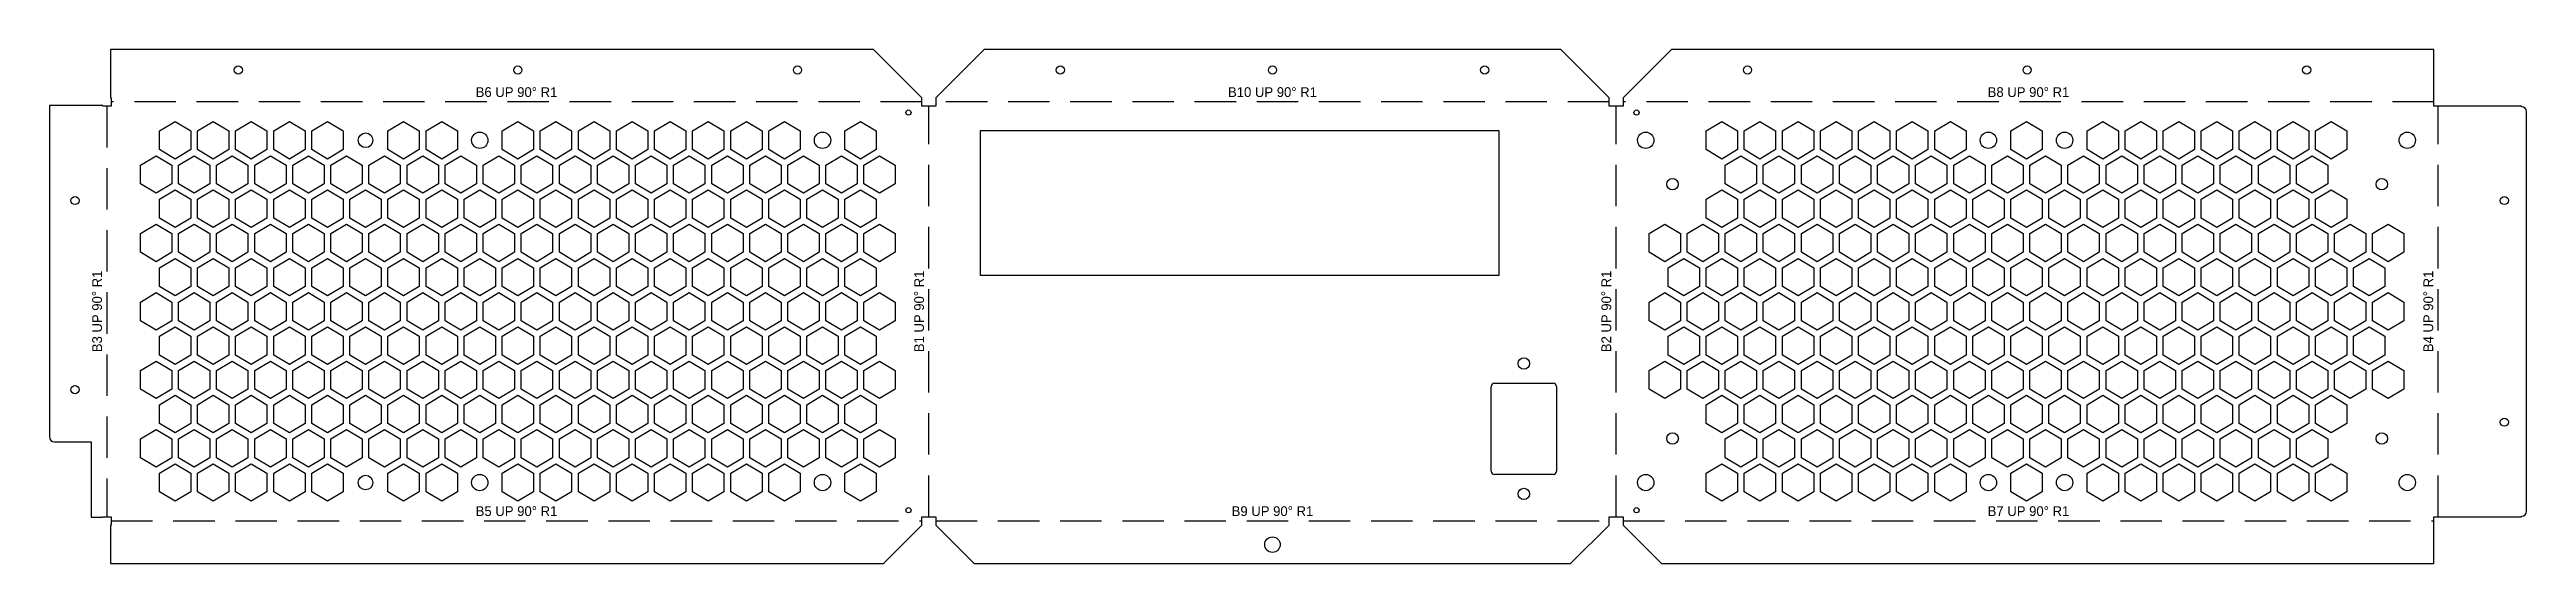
# Model space of a CAD drawing. Header units: millimetres. Extents: x -17 to 742, y -12 to 146.
import ezdxf
from ezdxf.enums import TextEntityAlignment as Align

# ---------------------------------------------------------------- set-up
doc = ezdxf.new("R2010")
doc.units = ezdxf.units.MM
doc.linetypes.add('DASHED', pattern=[19.05, 12.7, -6.35])
for name, color, linetype in [('BEND_NOTES', 8, 'Continuous'), ('BEND_UP', 1, 'DASHED'), ('CUT', 4, 'Continuous'), ('OUTLINE', 7, 'Continuous')]:
    doc.layers.add(name, color=color, linetype=linetype)

msp = doc.modelspace()

# ---------------------------------------------------------------- texts
at = {"layer": 'BEND_NOTES'}
for s, p in [('B6 UP 90%%d R1', (126.43, 130.97)), ('B10 UP 90%%d R1', (358.04, 130.97)), ('B8 UP 90%%d R1', (589.66, 130.97)), ('B5 UP 90%%d R1', (126.43, 2.43)), ('B9 UP 90%%d R1', (358.04, 2.43)), ('B7 UP 90%%d R1', (589.66, 2.43))]:
    msp.add_text(s, height=3, dxfattribs=at).set_placement(p, align=Align.CENTER)
for s, p in [('B3 UP 90%%d R1', (-0.57, 65.2)), ('B1 UP 90%%d R1', (251.27, 65.2)), ('B2 UP 90%%d R1', (461.82, 65.2)), ('B4 UP 90%%d R1', (713.66, 65.2))]:
    msp.add_text(s, height=3, rotation=90, dxfattribs=at).set_placement(p, align=Align.CENTER)

# ---------------------------------------------------------------- linework, layer by layer
at = {"layer": 'BEND_UP'}
for p, q in [((250.65, 129.47), (2.2, 129.47)), ((461.19, 129.47), (254.89, 129.47)), ((713.89, 129.47), (465.44, 129.47)), ((0.93, 128.2), (0.93, 2.2)), ((252.77, 2.2), (252.77, 128.2)), ((463.32, 2.2), (463.32, 128.2)), ((715.16, 2.2), (715.16, 128.2)), ((2.2, 0.93), (250.65, 0.93)), ((254.89, 0.93), (461.19, 0.93)), ((465.44, 0.93), (713.89, 0.93))]:
    msp.add_line(p, q, dxfattribs=at)
at = {"layer": 'CUT'}
for p, q in [((17.05, 120.58), (21.85, 123.46)), ((21.85, 123.46), (26.65, 120.58)), ((28.72, 120.58), (33.52, 123.46)), ((33.52, 123.46), (38.32, 120.58)), ((40.38, 120.58), (45.18, 123.46)), ((45.18, 123.46), (49.98, 120.58)), ((52.05, 120.58), (56.85, 123.46)), ((56.85, 123.46), (61.65, 120.58)), ((63.72, 120.58), (68.52, 123.46)), ((68.52, 123.46), (73.32, 120.58)), ((87.05, 120.58), (91.85, 123.46)), ((91.85, 123.46), (96.65, 120.58)), ((98.72, 120.58), (103.52, 123.46)), ((103.52, 123.46), (108.32, 120.58)), ((122.05, 120.58), (126.85, 123.46)), ((126.85, 123.46), (131.65, 120.58)), ((133.72, 120.58), (138.52, 123.46)), ((138.52, 123.46), (143.32, 120.58)), ((145.38, 120.58), (150.18, 123.46)), ((150.18, 123.46), (154.98, 120.58)), ((157.05, 120.58), (161.85, 123.46)), ((161.85, 123.46), (166.65, 120.58)), ((168.72, 120.58), (173.52, 123.46)), ((173.52, 123.46), (178.32, 120.58)), ((180.38, 120.58), (185.18, 123.46)), ((185.18, 123.46), (189.98, 120.58)), ((192.05, 120.58), (196.85, 123.46)), ((196.85, 123.46), (201.65, 120.58)), ((203.72, 120.58), (208.52, 123.46)), ((208.52, 123.46), (213.32, 120.58)), ((227.05, 120.58), (231.85, 123.46)), ((231.85, 123.46), (236.65, 120.58)), ((490.92, 120.58), (495.72, 123.46)), ((495.72, 123.46), (500.52, 120.58)), ((502.59, 120.58), (507.39, 123.46)), ((507.39, 123.46), (512.19, 120.58)), ((514.25, 120.58), (519.05, 123.46)), ((519.05, 123.46), (523.85, 120.58)), ((525.92, 120.58), (530.72, 123.46)), ((530.72, 123.46), (535.52, 120.58)), ((537.59, 120.58), (542.39, 123.46)), ((542.39, 123.46), (547.19, 120.58)), ((549.25, 120.58), (554.05, 123.46)), ((554.05, 123.46), (558.85, 120.58)), ((560.92, 120.58), (565.72, 123.46)), ((565.72, 123.46), (570.52, 120.58)), ((584.25, 120.58), (589.05, 123.46)), ((589.05, 123.46), (593.85, 120.58)), ((607.59, 120.58), (612.39, 123.46)), ((612.39, 123.46), (617.19, 120.58)), ((619.25, 120.58), (624.05, 123.46)), ((624.05, 123.46), (628.85, 120.58)), ((630.92, 120.58), (635.72, 123.46)), ((635.72, 123.46), (640.52, 120.58)), ((642.59, 120.58), (647.39, 123.46)), ((647.39, 123.46), (652.19, 120.58)), ((654.25, 120.58), (659.05, 123.46)), ((659.05, 123.46), (663.85, 120.58)), ((665.92, 120.58), (670.72, 123.46)), ((670.72, 123.46), (675.52, 120.58)), ((677.59, 120.58), (682.39, 123.46)), ((682.39, 123.46), (687.19, 120.58)), ((17.05, 114.82), (17.05, 120.58)), ((21.85, 111.94), (17.05, 114.82)), ((26.65, 114.82), (21.85, 111.94)), ((26.65, 120.58), (26.65, 114.82)), ((28.72, 114.82), (28.72, 120.58)), ((33.52, 111.94), (28.72, 114.82)), ((38.32, 114.82), (33.52, 111.94)), ((38.32, 120.58), (38.32, 114.82)), ((40.38, 114.82), (40.38, 120.58)), ((45.18, 111.94), (40.38, 114.82)), ((49.98, 114.82), (45.18, 111.94)), ((49.98, 120.58), (49.98, 114.82)), ((52.05, 114.82), (52.05, 120.58)), ((56.85, 111.94), (52.05, 114.82)), ((61.65, 114.82), (56.85, 111.94)), ((61.65, 120.58), (61.65, 114.82)), ((63.72, 114.82), (63.72, 120.58)), ((68.52, 111.94), (63.72, 114.82)), ((73.32, 114.82), (68.52, 111.94)), ((73.32, 120.58), (73.32, 114.82)), ((87.05, 114.82), (87.05, 120.58)), ((91.85, 111.94), (87.05, 114.82)), ((96.65, 114.82), (91.85, 111.94)), ((96.65, 120.58), (96.65, 114.82)), ((98.72, 114.82), (98.72, 120.58)), ((103.52, 111.94), (98.72, 114.82)), ((108.32, 114.82), (103.52, 111.94)), ((108.32, 120.58), (108.32, 114.82)), ((122.05, 114.82), (122.05, 120.58)), ((126.85, 111.94), (122.05, 114.82)), ((131.65, 114.82), (126.85, 111.94)), ((131.65, 120.58), (131.65, 114.82)), ((133.72, 114.82), (133.72, 120.58)), ((138.52, 111.94), (133.72, 114.82)), ((143.32, 114.82), (138.52, 111.94)), ((143.32, 120.58), (143.32, 114.82)), ((145.38, 114.82), (145.38, 120.58)), ((150.18, 111.94), (145.38, 114.82)), ((154.98, 114.82), (150.18, 111.94)), ((154.98, 120.58), (154.98, 114.82)), ((157.05, 114.82), (157.05, 120.58)), ((161.85, 111.94), (157.05, 114.82)), ((166.65, 114.82), (161.85, 111.94)), ((166.65, 120.58), (166.65, 114.82)), ((168.72, 114.82), (168.72, 120.58)), ((173.52, 111.94), (168.72, 114.82)), ((178.32, 114.82), (173.52, 111.94)), ((178.32, 120.58), (178.32, 114.82)), ((180.38, 114.82), (180.38, 120.58)), ((185.18, 111.94), (180.38, 114.82)), ((189.98, 114.82), (185.18, 111.94)), ((189.98, 120.58), (189.98, 114.82)), ((192.05, 114.82), (192.05, 120.58)), ((196.85, 111.94), (192.05, 114.82)), ((201.65, 114.82), (196.85, 111.94)), ((201.65, 120.58), (201.65, 114.82)), ((203.72, 114.82), (203.72, 120.58)), ((208.52, 111.94), (203.72, 114.82)), ((213.32, 114.82), (208.52, 111.94)), ((213.32, 120.58), (213.32, 114.82)), ((227.05, 114.82), (227.05, 120.58)), ((231.85, 111.94), (227.05, 114.82)), ((236.65, 114.82), (231.85, 111.94)), ((236.65, 120.58), (236.65, 114.82)), ((268.6, 120.71), (427.35, 120.71)), ((268.6, 76.26), (268.6, 120.71)), ((427.35, 120.71), (427.35, 76.26)), ((490.92, 114.82), (490.92, 120.58)), ((495.72, 111.94), (490.92, 114.82)), ((500.52, 114.82), (495.72, 111.94)), ((500.52, 120.58), (500.52, 114.82)), ((502.59, 114.82), (502.59, 120.58)), ((507.39, 111.94), (502.59, 114.82)), ((512.19, 114.82), (507.39, 111.94)), ((512.19, 120.58), (512.19, 114.82)), ((514.25, 114.82), (514.25, 120.58)), ((519.05, 111.94), (514.25, 114.82)), ((523.85, 114.82), (519.05, 111.94)), ((523.85, 120.58), (523.85, 114.82)), ((525.92, 114.82), (525.92, 120.58)), ((530.72, 111.94), (525.92, 114.82)), ((535.52, 114.82), (530.72, 111.94)), ((535.52, 120.58), (535.52, 114.82)), ((537.59, 114.82), (537.59, 120.58)), ((542.39, 111.94), (537.59, 114.82)), ((547.19, 114.82), (542.39, 111.94)), ((547.19, 120.58), (547.19, 114.82)), ((549.25, 114.82), (549.25, 120.58)), ((554.05, 111.94), (549.25, 114.82)), ((558.85, 114.82), (554.05, 111.94)), ((558.85, 120.58), (558.85, 114.82)), ((560.92, 114.82), (560.92, 120.58)), ((565.72, 111.94), (560.92, 114.82)), ((570.52, 114.82), (565.72, 111.94)), ((570.52, 120.58), (570.52, 114.82)), ((584.25, 114.82), (584.25, 120.58)), ((589.05, 111.94), (584.25, 114.82)), ((593.85, 114.82), (589.05, 111.94)), ((593.85, 120.58), (593.85, 114.82)), ((607.59, 114.82), (607.59, 120.58)), ((612.39, 111.94), (607.59, 114.82)), ((617.19, 114.82), (612.39, 111.94)), ((617.19, 120.58), (617.19, 114.82)), ((619.25, 114.82), (619.25, 120.58)), ((624.05, 111.94), (619.25, 114.82)), ((628.85, 114.82), (624.05, 111.94)), ((628.85, 120.58), (628.85, 114.82)), ((630.92, 114.82), (630.92, 120.58)), ((635.72, 111.94), (630.92, 114.82)), ((640.52, 114.82), (635.72, 111.94)), ((640.52, 120.58), (640.52, 114.82)), ((642.59, 114.82), (642.59, 120.58)), ((647.39, 111.94), (642.59, 114.82)), ((652.19, 114.82), (647.39, 111.94)), ((652.19, 120.58), (652.19, 114.82)), ((654.25, 114.82), (654.25, 120.58)), ((659.05, 111.94), (654.25, 114.82)), ((663.85, 114.82), (659.05, 111.94)), ((663.85, 120.58), (663.85, 114.82)), ((665.92, 114.82), (665.92, 120.58)), ((670.72, 111.94), (665.92, 114.82)), ((675.52, 114.82), (670.72, 111.94)), ((675.52, 120.58), (675.52, 114.82)), ((677.59, 114.82), (677.59, 120.58)), ((682.39, 111.94), (677.59, 114.82)), ((687.19, 114.82), (682.39, 111.94)), ((687.19, 120.58), (687.19, 114.82)), ((11.22, 110.08), (16.02, 112.96)), ((11.22, 104.32), (11.22, 110.08)), ((16.02, 112.96), (20.82, 110.08)), ((20.82, 110.08), (20.82, 104.32)), ((22.88, 110.08), (27.68, 112.96)), ((22.88, 104.32), (22.88, 110.08)), ((27.68, 112.96), (32.48, 110.08)), ((32.48, 110.08), (32.48, 104.32)), ((34.55, 110.08), (39.35, 112.96)), ((34.55, 104.32), (34.55, 110.08)), ((39.35, 112.96), (44.15, 110.08)), ((44.15, 110.08), (44.15, 104.32)), ((46.22, 110.08), (51.02, 112.96)), ((46.22, 104.32), (46.22, 110.08)), ((51.02, 112.96), (55.82, 110.08)), ((55.82, 110.08), (55.82, 104.32)), ((57.88, 110.08), (62.68, 112.96)), ((57.88, 104.32), (57.88, 110.08)), ((62.68, 112.96), (67.48, 110.08)), ((67.48, 110.08), (67.48, 104.32)), ((69.55, 110.08), (74.35, 112.96)), ((69.55, 104.32), (69.55, 110.08)), ((74.35, 112.96), (79.15, 110.08)), ((79.15, 110.08), (79.15, 104.32)), ((81.22, 110.08), (86.02, 112.96)), ((81.22, 104.32), (81.22, 110.08)), ((86.02, 112.96), (90.82, 110.08)), ((90.82, 110.08), (90.82, 104.32)), ((92.88, 110.08), (97.68, 112.96)), ((92.88, 104.32), (92.88, 110.08)), ((97.68, 112.96), (102.48, 110.08)), ((102.48, 110.08), (102.48, 104.32)), ((104.55, 110.08), (109.35, 112.96)), ((104.55, 104.32), (104.55, 110.08)), ((109.35, 112.96), (114.15, 110.08)), ((114.15, 110.08), (114.15, 104.32)), ((116.22, 110.08), (121.02, 112.96)), ((116.22, 104.32), (116.22, 110.08)), ((121.02, 112.96), (125.82, 110.08)), ((125.82, 110.08), (125.82, 104.32)), ((127.88, 110.08), (132.68, 112.96)), ((127.88, 104.32), (127.88, 110.08)), ((132.68, 112.96), (137.48, 110.08)), ((137.48, 110.08), (137.48, 104.32)), ((139.55, 110.08), (144.35, 112.96)), ((139.55, 104.32), (139.55, 110.08)), ((144.35, 112.96), (149.15, 110.08)), ((149.15, 110.08), (149.15, 104.32)), ((151.22, 110.08), (156.02, 112.96)), ((151.22, 104.32), (151.22, 110.08)), ((156.02, 112.96), (160.82, 110.08)), ((160.82, 110.08), (160.82, 104.32)), ((162.88, 110.08), (167.68, 112.96)), ((162.88, 104.32), (162.88, 110.08)), ((167.68, 112.96), (172.48, 110.08)), ((172.48, 110.08), (172.48, 104.32)), ((174.55, 110.08), (179.35, 112.96)), ((174.55, 104.32), (174.55, 110.08)), ((179.35, 112.96), (184.15, 110.08)), ((184.15, 110.08), (184.15, 104.32)), ((186.22, 110.08), (191.02, 112.96)), ((186.22, 104.32), (186.22, 110.08)), ((191.02, 112.96), (195.82, 110.08)), ((195.82, 110.08), (195.82, 104.32)), ((197.88, 110.08), (202.68, 112.96)), ((197.88, 104.32), (197.88, 110.08)), ((202.68, 112.96), (207.48, 110.08)), ((207.48, 110.08), (207.48, 104.32)), ((209.55, 110.08), (214.35, 112.96)), ((209.55, 104.32), (209.55, 110.08)), ((214.35, 112.96), (219.15, 110.08)), ((219.15, 110.08), (219.15, 104.32)), ((221.22, 110.08), (226.02, 112.96)), ((221.22, 104.32), (221.22, 110.08)), ((226.02, 112.96), (230.82, 110.08)), ((230.82, 110.08), (230.82, 104.32)), ((232.88, 110.08), (237.68, 112.96)), ((232.88, 104.32), (232.88, 110.08)), ((237.68, 112.96), (242.48, 110.08)), ((242.48, 110.08), (242.48, 104.32)), ((496.75, 110.08), (501.55, 112.96)), ((496.75, 104.32), (496.75, 110.08)), ((501.55, 112.96), (506.35, 110.08)), ((506.35, 110.08), (506.35, 104.32)), ((508.42, 110.08), (513.22, 112.96)), ((508.42, 104.32), (508.42, 110.08)), ((513.22, 112.96), (518.02, 110.08)), ((518.02, 110.08), (518.02, 104.32)), ((520.09, 110.08), (524.89, 112.96)), ((520.09, 104.32), (520.09, 110.08)), ((524.89, 112.96), (529.69, 110.08)), ((529.69, 110.08), (529.69, 104.32)), ((531.75, 110.08), (536.55, 112.96)), ((531.75, 104.32), (531.75, 110.08)), ((536.55, 112.96), (541.35, 110.08)), ((541.35, 110.08), (541.35, 104.32)), ((543.42, 110.08), (548.22, 112.96)), ((543.42, 104.32), (543.42, 110.08)), ((548.22, 112.96), (553.02, 110.08)), ((553.02, 110.08), (553.02, 104.32)), ((555.09, 110.08), (559.89, 112.96)), ((555.09, 104.32), (555.09, 110.08)), ((559.89, 112.96), (564.69, 110.08)), ((564.69, 110.08), (564.69, 104.32)), ((566.75, 110.08), (571.55, 112.96)), ((566.75, 104.32), (566.75, 110.08)), ((571.55, 112.96), (576.35, 110.08)), ((576.35, 110.08), (576.35, 104.32)), ((578.42, 110.08), (583.22, 112.96)), ((578.42, 104.32), (578.42, 110.08)), ((583.22, 112.96), (588.02, 110.08)), ((588.02, 110.08), (588.02, 104.32)), ((590.09, 110.08), (594.89, 112.96)), ((590.09, 104.32), (590.09, 110.08)), ((594.89, 112.96), (599.69, 110.08)), ((599.69, 110.08), (599.69, 104.32)), ((601.75, 110.08), (606.55, 112.96)), ((601.75, 104.32), (601.75, 110.08)), ((606.55, 112.96), (611.35, 110.08)), ((611.35, 110.08), (611.35, 104.32)), ((613.42, 110.08), (618.22, 112.96)), ((613.42, 104.32), (613.42, 110.08)), ((618.22, 112.96), (623.02, 110.08)), ((623.02, 110.08), (623.02, 104.32)), ((625.09, 110.08), (629.89, 112.96)), ((625.09, 104.32), (625.09, 110.08)), ((629.89, 112.96), (634.69, 110.08)), ((634.69, 110.08), (634.69, 104.32)), ((636.75, 110.08), (641.55, 112.96)), ((636.75, 104.32), (636.75, 110.08)), ((641.55, 112.96), (646.35, 110.08)), ((646.35, 110.08), (646.35, 104.32)), ((648.42, 110.08), (653.22, 112.96)), ((648.42, 104.32), (648.42, 110.08)), ((653.22, 112.96), (658.02, 110.08)), ((658.02, 110.08), (658.02, 104.32)), ((660.09, 110.08), (664.89, 112.96)), ((660.09, 104.32), (660.09, 110.08)), ((664.89, 112.96), (669.69, 110.08)), ((669.69, 110.08), (669.69, 104.32)), ((671.75, 110.08), (676.55, 112.96)), ((671.75, 104.32), (671.75, 110.08)), ((676.55, 112.96), (681.35, 110.08)), ((681.35, 110.08), (681.35, 104.32)), ((16.02, 101.44), (11.22, 104.32)), ((20.82, 104.32), (16.02, 101.44)), ((17.05, 99.58), (21.85, 102.46)), ((17.05, 93.82), (17.05, 99.58)), ((21.85, 102.46), (26.65, 99.58)), ((27.68, 101.44), (22.88, 104.32)), ((26.65, 99.58), (26.65, 93.82)), ((32.48, 104.32), (27.68, 101.44)), ((28.72, 99.58), (33.52, 102.46)), ((28.72, 93.82), (28.72, 99.58)), ((33.52, 102.46), (38.32, 99.58)), ((39.35, 101.44), (34.55, 104.32)), ((38.32, 99.58), (38.32, 93.82)), ((44.15, 104.32), (39.35, 101.44)), ((40.38, 99.58), (45.18, 102.46)), ((40.38, 93.82), (40.38, 99.58)), ((45.18, 102.46), (49.98, 99.58)), ((51.02, 101.44), (46.22, 104.32)), ((49.98, 99.58), (49.98, 93.82)), ((55.82, 104.32), (51.02, 101.44)), ((52.05, 99.58), (56.85, 102.46)), ((52.05, 93.82), (52.05, 99.58)), ((56.85, 102.46), (61.65, 99.58)), ((62.68, 101.44), (57.88, 104.32)), ((61.65, 99.58), (61.65, 93.82)), ((67.48, 104.32), (62.68, 101.44)), ((63.72, 99.58), (68.52, 102.46)), ((63.72, 93.82), (63.72, 99.58)), ((68.52, 102.46), (73.32, 99.58)), ((74.35, 101.44), (69.55, 104.32)), ((73.32, 99.58), (73.32, 93.82)), ((79.15, 104.32), (74.35, 101.44)), ((75.38, 99.58), (80.18, 102.46)), ((75.38, 93.82), (75.38, 99.58)), ((80.18, 102.46), (84.98, 99.58)), ((86.02, 101.44), (81.22, 104.32)), ((84.98, 99.58), (84.98, 93.82)), ((90.82, 104.32), (86.02, 101.44)), ((87.05, 99.58), (91.85, 102.46)), ((87.05, 93.82), (87.05, 99.58)), ((91.85, 102.46), (96.65, 99.58)), ((97.68, 101.44), (92.88, 104.32)), ((96.65, 99.58), (96.65, 93.82)), ((102.48, 104.32), (97.68, 101.44)), ((98.72, 99.58), (103.52, 102.46)), ((98.72, 93.82), (98.72, 99.58)), ((103.52, 102.46), (108.32, 99.58)), ((109.35, 101.44), (104.55, 104.32)), ((108.32, 99.58), (108.32, 93.82)), ((114.15, 104.32), (109.35, 101.44)), ((110.38, 99.58), (115.18, 102.46)), ((110.38, 93.82), (110.38, 99.58)), ((115.18, 102.46), (119.98, 99.58)), ((121.02, 101.44), (116.22, 104.32)), ((119.98, 99.58), (119.98, 93.82)), ((125.82, 104.32), (121.02, 101.44)), ((122.05, 99.58), (126.85, 102.46)), ((122.05, 93.82), (122.05, 99.58)), ((126.85, 102.46), (131.65, 99.58)), ((132.68, 101.44), (127.88, 104.32)), ((131.65, 99.58), (131.65, 93.82)), ((137.48, 104.32), (132.68, 101.44)), ((133.72, 99.58), (138.52, 102.46)), ((133.72, 93.82), (133.72, 99.58)), ((138.52, 102.46), (143.32, 99.58)), ((144.35, 101.44), (139.55, 104.32)), ((143.32, 99.58), (143.32, 93.82)), ((149.15, 104.32), (144.35, 101.44)), ((145.38, 99.58), (150.18, 102.46)), ((145.38, 93.82), (145.38, 99.58)), ((150.18, 102.46), (154.98, 99.58)), ((156.02, 101.44), (151.22, 104.32)), ((154.98, 99.58), (154.98, 93.82)), ((160.82, 104.32), (156.02, 101.44)), ((157.05, 99.58), (161.85, 102.46)), ((157.05, 93.82), (157.05, 99.58)), ((161.85, 102.46), (166.65, 99.58)), ((167.68, 101.44), (162.88, 104.32)), ((166.65, 99.58), (166.65, 93.82)), ((172.48, 104.32), (167.68, 101.44)), ((168.72, 99.58), (173.52, 102.46)), ((168.72, 93.82), (168.72, 99.58)), ((173.52, 102.46), (178.32, 99.58)), ((179.35, 101.44), (174.55, 104.32)), ((178.32, 99.58), (178.32, 93.82)), ((184.15, 104.32), (179.35, 101.44)), ((180.38, 99.58), (185.18, 102.46)), ((180.38, 93.82), (180.38, 99.58)), ((185.18, 102.46), (189.98, 99.58)), ((191.02, 101.44), (186.22, 104.32)), ((189.98, 99.58), (189.98, 93.82)), ((195.82, 104.32), (191.02, 101.44)), ((192.05, 99.58), (196.85, 102.46)), ((192.05, 93.82), (192.05, 99.58)), ((196.85, 102.46), (201.65, 99.58)), ((202.68, 101.44), (197.88, 104.32)), ((201.65, 99.58), (201.65, 93.82)), ((207.48, 104.32), (202.68, 101.44)), ((203.72, 99.58), (208.52, 102.46)), ((203.72, 93.82), (203.72, 99.58)), ((208.52, 102.46), (213.32, 99.58)), ((214.35, 101.44), (209.55, 104.32)), ((213.32, 99.58), (213.32, 93.82)), ((219.15, 104.32), (214.35, 101.44)), ((215.38, 99.58), (220.18, 102.46)), ((215.38, 93.82), (215.38, 99.58)), ((220.18, 102.46), (224.98, 99.58)), ((226.02, 101.44), (221.22, 104.32)), ((224.98, 99.58), (224.98, 93.82)), ((230.82, 104.32), (226.02, 101.44)), ((227.05, 99.58), (231.85, 102.46)), ((227.05, 93.82), (227.05, 99.58)), ((231.85, 102.46), (236.65, 99.58)), ((237.68, 101.44), (232.88, 104.32)), ((236.65, 99.58), (236.65, 93.82)), ((242.48, 104.32), (237.68, 101.44)), ((490.92, 99.58), (495.72, 102.46)), ((490.92, 93.82), (490.92, 99.58)), ((495.72, 102.46), (500.52, 99.58)), ((501.55, 101.44), (496.75, 104.32)), ((500.52, 99.58), (500.52, 93.82)), ((506.35, 104.32), (501.55, 101.44)), ((502.59, 99.58), (507.39, 102.46)), ((502.59, 93.82), (502.59, 99.58)), ((507.39, 102.46), (512.19, 99.58)), ((513.22, 101.44), (508.42, 104.32)), ((512.19, 99.58), (512.19, 93.82)), ((518.02, 104.32), (513.22, 101.44)), ((514.25, 99.58), (519.05, 102.46)), ((514.25, 93.82), (514.25, 99.58)), ((519.05, 102.46), (523.85, 99.58)), ((524.89, 101.44), (520.09, 104.32)), ((523.85, 99.58), (523.85, 93.82)), ((529.69, 104.32), (524.89, 101.44)), ((525.92, 99.58), (530.72, 102.46)), ((525.92, 93.82), (525.92, 99.58)), ((530.72, 102.46), (535.52, 99.58)), ((536.55, 101.44), (531.75, 104.32)), ((535.52, 99.58), (535.52, 93.82)), ((541.35, 104.32), (536.55, 101.44)), ((537.59, 99.58), (542.39, 102.46)), ((537.59, 93.82), (537.59, 99.58)), ((542.39, 102.46), (547.19, 99.58)), ((548.22, 101.44), (543.42, 104.32)), ((547.19, 99.58), (547.19, 93.82)), ((553.02, 104.32), (548.22, 101.44)), ((549.25, 99.58), (554.05, 102.46)), ((549.25, 93.82), (549.25, 99.58)), ((554.05, 102.46), (558.85, 99.58)), ((559.89, 101.44), (555.09, 104.32)), ((558.85, 99.58), (558.85, 93.82)), ((564.69, 104.32), (559.89, 101.44)), ((560.92, 99.58), (565.72, 102.46)), ((560.92, 93.82), (560.92, 99.58)), ((565.72, 102.46), (570.52, 99.58)), ((571.55, 101.44), (566.75, 104.32)), ((570.52, 99.58), (570.52, 93.82)), ((576.35, 104.32), (571.55, 101.44)), ((572.59, 99.58), (577.39, 102.46)), ((572.59, 93.82), (572.59, 99.58)), ((577.39, 102.46), (582.19, 99.58)), ((583.22, 101.44), (578.42, 104.32)), ((582.19, 99.58), (582.19, 93.82)), ((588.02, 104.32), (583.22, 101.44)), ((584.25, 99.58), (589.05, 102.46)), ((584.25, 93.82), (584.25, 99.58)), ((589.05, 102.46), (593.85, 99.58)), ((594.89, 101.44), (590.09, 104.32)), ((593.85, 99.58), (593.85, 93.82)), ((599.69, 104.32), (594.89, 101.44)), ((595.92, 99.58), (600.72, 102.46)), ((595.92, 93.82), (595.92, 99.58)), ((600.72, 102.46), (605.52, 99.58)), ((606.55, 101.44), (601.75, 104.32)), ((605.52, 99.58), (605.52, 93.82)), ((611.35, 104.32), (606.55, 101.44)), ((607.59, 99.58), (612.39, 102.46)), ((607.59, 93.82), (607.59, 99.58)), ((612.39, 102.46), (617.19, 99.58)), ((618.22, 101.44), (613.42, 104.32)), ((617.19, 99.58), (617.19, 93.82)), ((623.02, 104.32), (618.22, 101.44)), ((619.25, 99.58), (624.05, 102.46)), ((619.25, 93.82), (619.25, 99.58)), ((624.05, 102.46), (628.85, 99.58)), ((629.89, 101.44), (625.09, 104.32)), ((628.85, 99.58), (628.85, 93.82)), ((634.69, 104.32), (629.89, 101.44)), ((630.92, 99.58), (635.72, 102.46)), ((630.92, 93.82), (630.92, 99.58)), ((635.72, 102.46), (640.52, 99.58)), ((641.55, 101.44), (636.75, 104.32)), ((640.52, 99.58), (640.52, 93.82)), ((646.35, 104.32), (641.55, 101.44)), ((642.59, 99.58), (647.39, 102.46)), ((642.59, 93.82), (642.59, 99.58)), ((647.39, 102.46), (652.19, 99.58)), ((653.22, 101.44), (648.42, 104.32)), ((652.19, 99.58), (652.19, 93.82)), ((658.02, 104.32), (653.22, 101.44)), ((654.25, 99.58), (659.05, 102.46)), ((654.25, 93.82), (654.25, 99.58)), ((659.05, 102.46), (663.85, 99.58)), ((664.89, 101.44), (660.09, 104.32)), ((663.85, 99.58), (663.85, 93.82)), ((669.69, 104.32), (664.89, 101.44)), ((665.92, 99.58), (670.72, 102.46)), ((665.92, 93.82), (665.92, 99.58)), ((670.72, 102.46), (675.52, 99.58)), ((676.55, 101.44), (671.75, 104.32)), ((675.52, 99.58), (675.52, 93.82)), ((681.35, 104.32), (676.55, 101.44)), ((677.59, 99.58), (682.39, 102.46)), ((677.59, 93.82), (677.59, 99.58)), ((682.39, 102.46), (687.19, 99.58)), ((687.19, 99.58), (687.19, 93.82)), ((11.22, 89.08), (16.02, 91.96)), ((16.02, 91.96), (20.82, 89.08)), ((21.85, 90.94), (17.05, 93.82)), ((26.65, 93.82), (21.85, 90.94)), ((22.88, 89.08), (27.68, 91.96)), ((27.68, 91.96), (32.48, 89.08)), ((33.52, 90.94), (28.72, 93.82)), ((38.32, 93.82), (33.52, 90.94)), ((34.55, 89.08), (39.35, 91.96)), ((39.35, 91.96), (44.15, 89.08)), ((45.18, 90.94), (40.38, 93.82)), ((49.98, 93.82), (45.18, 90.94)), ((46.22, 89.08), (51.02, 91.96)), ((51.02, 91.96), (55.82, 89.08)), ((56.85, 90.94), (52.05, 93.82)), ((61.65, 93.82), (56.85, 90.94)), ((57.88, 89.08), (62.68, 91.96)), ((62.68, 91.96), (67.48, 89.08)), ((68.52, 90.94), (63.72, 93.82)), ((73.32, 93.82), (68.52, 90.94)), ((69.55, 89.08), (74.35, 91.96)), ((74.35, 91.96), (79.15, 89.08)), ((80.18, 90.94), (75.38, 93.82)), ((84.98, 93.82), (80.18, 90.94)), ((81.22, 89.08), (86.02, 91.96)), ((86.02, 91.96), (90.82, 89.08)), ((91.85, 90.94), (87.05, 93.82)), ((96.65, 93.82), (91.85, 90.94)), ((92.88, 89.08), (97.68, 91.96)), ((97.68, 91.96), (102.48, 89.08)), ((103.52, 90.94), (98.72, 93.82)), ((108.32, 93.82), (103.52, 90.94)), ((104.55, 89.08), (109.35, 91.96)), ((109.35, 91.96), (114.15, 89.08)), ((115.18, 90.94), (110.38, 93.82)), ((119.98, 93.82), (115.18, 90.94)), ((116.22, 89.08), (121.02, 91.96)), ((121.02, 91.96), (125.82, 89.08)), ((126.85, 90.94), (122.05, 93.82)), ((131.65, 93.82), (126.85, 90.94)), ((127.88, 89.08), (132.68, 91.96)), ((132.68, 91.96), (137.48, 89.08)), ((138.52, 90.94), (133.72, 93.82)), ((143.32, 93.82), (138.52, 90.94)), ((139.55, 89.08), (144.35, 91.96)), ((144.35, 91.96), (149.15, 89.08)), ((150.18, 90.94), (145.38, 93.82)), ((154.98, 93.82), (150.18, 90.94)), ((151.22, 89.08), (156.02, 91.96)), ((156.02, 91.96), (160.82, 89.08)), ((161.85, 90.94), (157.05, 93.82)), ((166.65, 93.82), (161.85, 90.94)), ((162.88, 89.08), (167.68, 91.96)), ((167.68, 91.96), (172.48, 89.08)), ((173.52, 90.94), (168.72, 93.82)), ((178.32, 93.82), (173.52, 90.94)), ((174.55, 89.08), (179.35, 91.96)), ((179.35, 91.96), (184.15, 89.08)), ((185.18, 90.94), (180.38, 93.82)), ((189.98, 93.82), (185.18, 90.94)), ((186.22, 89.08), (191.02, 91.96)), ((191.02, 91.96), (195.82, 89.08)), ((196.85, 90.94), (192.05, 93.82)), ((201.65, 93.82), (196.85, 90.94)), ((197.88, 89.08), (202.68, 91.96)), ((202.68, 91.96), (207.48, 89.08)), ((208.52, 90.94), (203.72, 93.82)), ((213.32, 93.82), (208.52, 90.94)), ((209.55, 89.08), (214.35, 91.96)), ((214.35, 91.96), (219.15, 89.08)), ((220.18, 90.94), (215.38, 93.82)), ((224.98, 93.82), (220.18, 90.94)), ((221.22, 89.08), (226.02, 91.96)), ((226.02, 91.96), (230.82, 89.08)), ((231.85, 90.94), (227.05, 93.82)), ((236.65, 93.82), (231.85, 90.94)), ((232.88, 89.08), (237.68, 91.96)), ((237.68, 91.96), (242.48, 89.08)), ((473.42, 89.08), (478.22, 91.96)), ((478.22, 91.96), (483.02, 89.08)), ((485.09, 89.08), (489.89, 91.96)), ((489.89, 91.96), (494.69, 89.08)), ((495.72, 90.94), (490.92, 93.82)), ((500.52, 93.82), (495.72, 90.94)), ((496.75, 89.08), (501.55, 91.96)), ((501.55, 91.96), (506.35, 89.08)), ((507.39, 90.94), (502.59, 93.82)), ((512.19, 93.82), (507.39, 90.94)), ((508.42, 89.08), (513.22, 91.96)), ((513.22, 91.96), (518.02, 89.08)), ((519.05, 90.94), (514.25, 93.82)), ((523.85, 93.82), (519.05, 90.94)), ((520.09, 89.08), (524.89, 91.96)), ((524.89, 91.96), (529.69, 89.08)), ((530.72, 90.94), (525.92, 93.82)), ((535.52, 93.82), (530.72, 90.94)), ((531.75, 89.08), (536.55, 91.96)), ((536.55, 91.96), (541.35, 89.08)), ((542.39, 90.94), (537.59, 93.82)), ((547.19, 93.82), (542.39, 90.94)), ((543.42, 89.08), (548.22, 91.96)), ((548.22, 91.96), (553.02, 89.08)), ((554.05, 90.94), (549.25, 93.82)), ((558.85, 93.82), (554.05, 90.94)), ((555.09, 89.08), (559.89, 91.96)), ((559.89, 91.96), (564.69, 89.08)), ((565.72, 90.94), (560.92, 93.82)), ((570.52, 93.82), (565.72, 90.94)), ((566.75, 89.08), (571.55, 91.96)), ((571.55, 91.96), (576.35, 89.08)), ((577.39, 90.94), (572.59, 93.82)), ((582.19, 93.82), (577.39, 90.94)), ((578.42, 89.08), (583.22, 91.96)), ((583.22, 91.96), (588.02, 89.08)), ((589.05, 90.94), (584.25, 93.82)), ((593.85, 93.82), (589.05, 90.94)), ((590.09, 89.08), (594.89, 91.96)), ((594.89, 91.96), (599.69, 89.08)), ((600.72, 90.94), (595.92, 93.82)), ((605.52, 93.82), (600.72, 90.94)), ((601.75, 89.08), (606.55, 91.96)), ((606.55, 91.96), (611.35, 89.08)), ((612.39, 90.94), (607.59, 93.82)), ((617.19, 93.82), (612.39, 90.94)), ((613.42, 89.08), (618.22, 91.96)), ((618.22, 91.96), (623.02, 89.08)), ((624.05, 90.94), (619.25, 93.82)), ((628.85, 93.82), (624.05, 90.94)), ((625.09, 89.08), (629.89, 91.96)), ((629.89, 91.96), (634.69, 89.08)), ((635.72, 90.94), (630.92, 93.82)), ((640.52, 93.82), (635.72, 90.94)), ((636.75, 89.08), (641.55, 91.96)), ((641.55, 91.96), (646.35, 89.08)), ((647.39, 90.94), (642.59, 93.82)), ((652.19, 93.82), (647.39, 90.94)), ((648.42, 89.08), (653.22, 91.96)), ((653.22, 91.96), (658.02, 89.08)), ((659.05, 90.94), (654.25, 93.82)), ((663.85, 93.82), (659.05, 90.94)), ((660.09, 89.08), (664.89, 91.96)), ((664.89, 91.96), (669.69, 89.08)), ((670.72, 90.94), (665.92, 93.82)), ((675.52, 93.82), (670.72, 90.94)), ((671.75, 89.08), (676.55, 91.96)), ((676.55, 91.96), (681.35, 89.08)), ((682.39, 90.94), (677.59, 93.82)), ((687.19, 93.82), (682.39, 90.94)), ((683.42, 89.08), (688.22, 91.96)), ((688.22, 91.96), (693.02, 89.08)), ((695.09, 89.08), (699.89, 91.96)), ((699.89, 91.96), (704.69, 89.08)), ((11.22, 83.32), (11.22, 89.08)), ((20.82, 89.08), (20.82, 83.32)), ((22.88, 83.32), (22.88, 89.08)), ((32.48, 89.08), (32.48, 83.32)), ((34.55, 83.32), (34.55, 89.08)), ((44.15, 89.08), (44.15, 83.32)), ((46.22, 83.32), (46.22, 89.08)), ((55.82, 89.08), (55.82, 83.32)), ((57.88, 83.32), (57.88, 89.08)), ((67.48, 89.08), (67.48, 83.32)), ((69.55, 83.32), (69.55, 89.08)), ((79.15, 89.08), (79.15, 83.32)), ((81.22, 83.32), (81.22, 89.08)), ((90.82, 89.08), (90.82, 83.32)), ((92.88, 83.32), (92.88, 89.08)), ((102.48, 89.08), (102.48, 83.32)), ((104.55, 83.32), (104.55, 89.08)), ((114.15, 89.08), (114.15, 83.32)), ((116.22, 83.32), (116.22, 89.08)), ((125.82, 89.08), (125.82, 83.32)), ((127.88, 83.32), (127.88, 89.08)), ((137.48, 89.08), (137.48, 83.32)), ((139.55, 83.32), (139.55, 89.08)), ((149.15, 89.08), (149.15, 83.32)), ((151.22, 83.32), (151.22, 89.08)), ((160.82, 89.08), (160.82, 83.32)), ((162.88, 83.32), (162.88, 89.08)), ((172.48, 89.08), (172.48, 83.32)), ((174.55, 83.32), (174.55, 89.08)), ((184.15, 89.08), (184.15, 83.32)), ((186.22, 83.32), (186.22, 89.08)), ((195.82, 89.08), (195.82, 83.32)), ((197.88, 83.32), (197.88, 89.08)), ((207.48, 89.08), (207.48, 83.32)), ((209.55, 83.32), (209.55, 89.08)), ((219.15, 89.08), (219.15, 83.32)), ((221.22, 83.32), (221.22, 89.08)), ((230.82, 89.08), (230.82, 83.32)), ((232.88, 83.32), (232.88, 89.08)), ((242.48, 89.08), (242.48, 83.32)), ((473.42, 83.32), (473.42, 89.08)), ((483.02, 89.08), (483.02, 83.32)), ((485.09, 83.32), (485.09, 89.08)), ((494.69, 89.08), (494.69, 83.32)), ((496.75, 83.32), (496.75, 89.08)), ((506.35, 89.08), (506.35, 83.32)), ((508.42, 83.32), (508.42, 89.08)), ((518.02, 89.08), (518.02, 83.32)), ((520.09, 83.32), (520.09, 89.08)), ((529.69, 89.08), (529.69, 83.32)), ((531.75, 83.32), (531.75, 89.08)), ((541.35, 89.08), (541.35, 83.32)), ((543.42, 83.32), (543.42, 89.08)), ((553.02, 89.08), (553.02, 83.32)), ((555.09, 83.32), (555.09, 89.08)), ((564.69, 89.08), (564.69, 83.32)), ((566.75, 83.32), (566.75, 89.08)), ((576.35, 89.08), (576.35, 83.32)), ((578.42, 83.32), (578.42, 89.08)), ((588.02, 89.08), (588.02, 83.32)), ((590.09, 83.32), (590.09, 89.08)), ((599.69, 89.08), (599.69, 83.32)), ((601.75, 83.32), (601.75, 89.08)), ((611.35, 89.08), (611.35, 83.32)), ((613.42, 83.32), (613.42, 89.08)), ((623.02, 89.08), (623.02, 83.32)), ((625.09, 83.32), (625.09, 89.08)), ((634.69, 89.08), (634.69, 83.32)), ((636.75, 83.32), (636.75, 89.08)), ((646.35, 89.08), (646.35, 83.32)), ((648.42, 83.32), (648.42, 89.08)), ((658.02, 89.08), (658.02, 83.32)), ((660.09, 83.32), (660.09, 89.08)), ((669.69, 89.08), (669.69, 83.32)), ((671.75, 83.32), (671.75, 89.08)), ((681.35, 89.08), (681.35, 83.32)), ((683.42, 83.32), (683.42, 89.08)), ((693.02, 89.08), (693.02, 83.32)), ((695.09, 83.32), (695.09, 89.08)), ((704.69, 89.08), (704.69, 83.32)), ((16.02, 80.44), (11.22, 83.32)), ((20.82, 83.32), (16.02, 80.44)), ((17.05, 78.58), (21.85, 81.46)), ((17.05, 72.82), (17.05, 78.58)), ((21.85, 81.46), (26.65, 78.58)), ((27.68, 80.44), (22.88, 83.32)), ((26.65, 78.58), (26.65, 72.82)), ((32.48, 83.32), (27.68, 80.44)), ((28.72, 78.58), (33.52, 81.46)), ((28.72, 72.82), (28.72, 78.58)), ((33.52, 81.46), (38.32, 78.58)), ((39.35, 80.44), (34.55, 83.32)), ((38.32, 78.58), (38.32, 72.82)), ((44.15, 83.32), (39.35, 80.44)), ((40.38, 78.58), (45.18, 81.46)), ((40.38, 72.82), (40.38, 78.58)), ((45.18, 81.46), (49.98, 78.58)), ((51.02, 80.44), (46.22, 83.32)), ((49.98, 78.58), (49.98, 72.82)), ((55.82, 83.32), (51.02, 80.44)), ((52.05, 78.58), (56.85, 81.46)), ((52.05, 72.82), (52.05, 78.58)), ((56.85, 81.46), (61.65, 78.58)), ((62.68, 80.44), (57.88, 83.32)), ((61.65, 78.58), (61.65, 72.82)), ((67.48, 83.32), (62.68, 80.44)), ((63.72, 78.58), (68.52, 81.46)), ((63.72, 72.82), (63.72, 78.58)), ((68.52, 81.46), (73.32, 78.58)), ((74.35, 80.44), (69.55, 83.32)), ((73.32, 78.58), (73.32, 72.82)), ((79.15, 83.32), (74.35, 80.44)), ((75.38, 78.58), (80.18, 81.46)), ((75.38, 72.82), (75.38, 78.58)), ((80.18, 81.46), (84.98, 78.58)), ((86.02, 80.44), (81.22, 83.32)), ((84.98, 78.58), (84.98, 72.82)), ((90.82, 83.32), (86.02, 80.44)), ((87.05, 78.58), (91.85, 81.46)), ((87.05, 72.82), (87.05, 78.58)), ((91.85, 81.46), (96.65, 78.58)), ((97.68, 80.44), (92.88, 83.32)), ((96.65, 78.58), (96.65, 72.82)), ((102.48, 83.32), (97.68, 80.44)), ((98.72, 78.58), (103.52, 81.46)), ((98.72, 72.82), (98.72, 78.58)), ((103.52, 81.46), (108.32, 78.58)), ((109.35, 80.44), (104.55, 83.32)), ((108.32, 78.58), (108.32, 72.82)), ((114.15, 83.32), (109.35, 80.44)), ((110.38, 78.58), (115.18, 81.46)), ((110.38, 72.82), (110.38, 78.58)), ((115.18, 81.46), (119.98, 78.58)), ((121.02, 80.44), (116.22, 83.32)), ((119.98, 78.58), (119.98, 72.82)), ((125.82, 83.32), (121.02, 80.44)), ((122.05, 78.58), (126.85, 81.46)), ((122.05, 72.82), (122.05, 78.58)), ((126.85, 81.46), (131.65, 78.58)), ((132.68, 80.44), (127.88, 83.32)), ((131.65, 78.58), (131.65, 72.82)), ((137.48, 83.32), (132.68, 80.44)), ((133.72, 78.58), (138.52, 81.46)), ((133.72, 72.82), (133.72, 78.58)), ((138.52, 81.46), (143.32, 78.58)), ((144.35, 80.44), (139.55, 83.32)), ((143.32, 78.58), (143.32, 72.82)), ((149.15, 83.32), (144.35, 80.44)), ((145.38, 78.58), (150.18, 81.46)), ((145.38, 72.82), (145.38, 78.58)), ((150.18, 81.46), (154.98, 78.58)), ((156.02, 80.44), (151.22, 83.32)), ((154.98, 78.58), (154.98, 72.82)), ((160.82, 83.32), (156.02, 80.44)), ((157.05, 78.58), (161.85, 81.46)), ((157.05, 72.82), (157.05, 78.58)), ((161.85, 81.46), (166.65, 78.58)), ((167.68, 80.44), (162.88, 83.32)), ((166.65, 78.58), (166.65, 72.82)), ((172.48, 83.32), (167.68, 80.44)), ((168.72, 78.58), (173.52, 81.46)), ((168.72, 72.82), (168.72, 78.58)), ((173.52, 81.46), (178.32, 78.58)), ((179.35, 80.44), (174.55, 83.32)), ((178.32, 78.58), (178.32, 72.82)), ((184.15, 83.32), (179.35, 80.44)), ((180.38, 78.58), (185.18, 81.46)), ((180.38, 72.82), (180.38, 78.58)), ((185.18, 81.46), (189.98, 78.58)), ((191.02, 80.44), (186.22, 83.32)), ((189.98, 78.58), (189.98, 72.82)), ((195.82, 83.32), (191.02, 80.44)), ((192.05, 78.58), (196.85, 81.46)), ((192.05, 72.82), (192.05, 78.58)), ((196.85, 81.46), (201.65, 78.58)), ((202.68, 80.44), (197.88, 83.32)), ((201.65, 78.58), (201.65, 72.82)), ((207.48, 83.32), (202.68, 80.44)), ((203.72, 78.58), (208.52, 81.46)), ((203.72, 72.82), (203.72, 78.58)), ((208.52, 81.46), (213.32, 78.58)), ((214.35, 80.44), (209.55, 83.32)), ((213.32, 78.58), (213.32, 72.82)), ((219.15, 83.32), (214.35, 80.44)), ((215.38, 78.58), (220.18, 81.46)), ((215.38, 72.82), (215.38, 78.58)), ((220.18, 81.46), (224.98, 78.58)), ((226.02, 80.44), (221.22, 83.32)), ((224.98, 78.58), (224.98, 72.82)), ((230.82, 83.32), (226.02, 80.44)), ((227.05, 78.58), (231.85, 81.46)), ((227.05, 72.82), (227.05, 78.58)), ((231.85, 81.46), (236.65, 78.58)), ((237.68, 80.44), (232.88, 83.32)), ((236.65, 78.58), (236.65, 72.82)), ((242.48, 83.32), (237.68, 80.44)), ((427.35, 76.26), (268.6, 76.26)), ((478.22, 80.44), (473.42, 83.32)), ((483.02, 83.32), (478.22, 80.44)), ((479.25, 78.58), (484.05, 81.46)), ((479.25, 72.82), (479.25, 78.58)), ((484.05, 81.46), (488.85, 78.58)), ((489.89, 80.44), (485.09, 83.32)), ((488.85, 78.58), (488.85, 72.82)), ((494.69, 83.32), (489.89, 80.44)), ((490.92, 78.58), (495.72, 81.46)), ((490.92, 72.82), (490.92, 78.58)), ((495.72, 81.46), (500.52, 78.58)), ((501.55, 80.44), (496.75, 83.32)), ((500.52, 78.58), (500.52, 72.82)), ((506.35, 83.32), (501.55, 80.44)), ((502.59, 78.58), (507.39, 81.46)), ((502.59, 72.82), (502.59, 78.58)), ((507.39, 81.46), (512.19, 78.58)), ((513.22, 80.44), (508.42, 83.32)), ((512.19, 78.58), (512.19, 72.82)), ((518.02, 83.32), (513.22, 80.44)), ((514.25, 78.58), (519.05, 81.46)), ((514.25, 72.82), (514.25, 78.58)), ((519.05, 81.46), (523.85, 78.58)), ((524.89, 80.44), (520.09, 83.32)), ((523.85, 78.58), (523.85, 72.82)), ((529.69, 83.32), (524.89, 80.44)), ((525.92, 78.58), (530.72, 81.46)), ((525.92, 72.82), (525.92, 78.58)), ((530.72, 81.46), (535.52, 78.58)), ((536.55, 80.44), (531.75, 83.32)), ((535.52, 78.58), (535.52, 72.82)), ((541.35, 83.32), (536.55, 80.44)), ((537.59, 78.58), (542.39, 81.46)), ((537.59, 72.82), (537.59, 78.58)), ((542.39, 81.46), (547.19, 78.58)), ((548.22, 80.44), (543.42, 83.32)), ((547.19, 78.58), (547.19, 72.82)), ((553.02, 83.32), (548.22, 80.44)), ((549.25, 78.58), (554.05, 81.46)), ((549.25, 72.82), (549.25, 78.58)), ((554.05, 81.46), (558.85, 78.58)), ((559.89, 80.44), (555.09, 83.32)), ((558.85, 78.58), (558.85, 72.82)), ((564.69, 83.32), (559.89, 80.44)), ((560.92, 78.58), (565.72, 81.46)), ((560.92, 72.82), (560.92, 78.58)), ((565.72, 81.46), (570.52, 78.58)), ((571.55, 80.44), (566.75, 83.32)), ((570.52, 78.58), (570.52, 72.82)), ((576.35, 83.32), (571.55, 80.44)), ((572.59, 78.58), (577.39, 81.46)), ((572.59, 72.82), (572.59, 78.58)), ((577.39, 81.46), (582.19, 78.58)), ((583.22, 80.44), (578.42, 83.32)), ((582.19, 78.58), (582.19, 72.82)), ((588.02, 83.32), (583.22, 80.44)), ((584.25, 78.58), (589.05, 81.46)), ((584.25, 72.82), (584.25, 78.58)), ((589.05, 81.46), (593.85, 78.58)), ((594.89, 80.44), (590.09, 83.32)), ((593.85, 78.58), (593.85, 72.82)), ((599.69, 83.32), (594.89, 80.44)), ((595.92, 78.58), (600.72, 81.46)), ((595.92, 72.82), (595.92, 78.58)), ((600.72, 81.46), (605.52, 78.58)), ((606.55, 80.44), (601.75, 83.32)), ((605.52, 78.58), (605.52, 72.82)), ((611.35, 83.32), (606.55, 80.44)), ((607.59, 78.58), (612.39, 81.46)), ((607.59, 72.82), (607.59, 78.58)), ((612.39, 81.46), (617.19, 78.58)), ((618.22, 80.44), (613.42, 83.32)), ((617.19, 78.58), (617.19, 72.82)), ((623.02, 83.32), (618.22, 80.44)), ((619.25, 78.58), (624.05, 81.46)), ((619.25, 72.82), (619.25, 78.58)), ((624.05, 81.46), (628.85, 78.58)), ((629.89, 80.44), (625.09, 83.32)), ((628.85, 78.58), (628.85, 72.82)), ((634.69, 83.32), (629.89, 80.44)), ((630.92, 78.58), (635.72, 81.46)), ((630.92, 72.82), (630.92, 78.58)), ((635.72, 81.46), (640.52, 78.58)), ((641.55, 80.44), (636.75, 83.32)), ((640.52, 78.58), (640.52, 72.82)), ((646.35, 83.32), (641.55, 80.44)), ((642.59, 78.58), (647.39, 81.46)), ((642.59, 72.82), (642.59, 78.58)), ((647.39, 81.46), (652.19, 78.58)), ((653.22, 80.44), (648.42, 83.32)), ((652.19, 78.58), (652.19, 72.82)), ((658.02, 83.32), (653.22, 80.44)), ((654.25, 78.58), (659.05, 81.46)), ((654.25, 72.82), (654.25, 78.58)), ((659.05, 81.46), (663.85, 78.58)), ((664.89, 80.44), (660.09, 83.32)), ((663.85, 78.58), (663.85, 72.82)), ((669.69, 83.32), (664.89, 80.44)), ((665.92, 78.58), (670.72, 81.46)), ((665.92, 72.82), (665.92, 78.58)), ((670.72, 81.46), (675.52, 78.58)), ((676.55, 80.44), (671.75, 83.32)), ((675.52, 78.58), (675.52, 72.82)), ((681.35, 83.32), (676.55, 80.44)), ((677.59, 78.58), (682.39, 81.46)), ((677.59, 72.82), (677.59, 78.58)), ((682.39, 81.46), (687.19, 78.58)), ((688.22, 80.44), (683.42, 83.32)), ((687.19, 78.58), (687.19, 72.82)), ((693.02, 83.32), (688.22, 80.44)), ((689.25, 78.58), (694.05, 81.46)), ((689.25, 72.82), (689.25, 78.58)), ((694.05, 81.46), (698.85, 78.58)), ((699.89, 80.44), (695.09, 83.32)), ((698.85, 78.58), (698.85, 72.82)), ((704.69, 83.32), (699.89, 80.44)), ((11.22, 68.08), (16.02, 70.96)), ((16.02, 70.96), (20.82, 68.08)), ((21.85, 69.94), (17.05, 72.82)), ((26.65, 72.82), (21.85, 69.94)), ((22.88, 68.08), (27.68, 70.96)), ((27.68, 70.96), (32.48, 68.08)), ((33.52, 69.94), (28.72, 72.82)), ((38.32, 72.82), (33.52, 69.94)), ((34.55, 68.08), (39.35, 70.96)), ((39.35, 70.96), (44.15, 68.08)), ((45.18, 69.94), (40.38, 72.82)), ((49.98, 72.82), (45.18, 69.94)), ((46.22, 68.08), (51.02, 70.96)), ((51.02, 70.96), (55.82, 68.08)), ((56.85, 69.94), (52.05, 72.82)), ((61.65, 72.82), (56.85, 69.94)), ((57.88, 68.08), (62.68, 70.96)), ((62.68, 70.96), (67.48, 68.08)), ((68.52, 69.94), (63.72, 72.82)), ((73.32, 72.82), (68.52, 69.94)), ((69.55, 68.08), (74.35, 70.96)), ((74.35, 70.96), (79.15, 68.08)), ((80.18, 69.94), (75.38, 72.82)), ((84.98, 72.82), (80.18, 69.94)), ((81.22, 68.08), (86.02, 70.96)), ((86.02, 70.96), (90.82, 68.08)), ((91.85, 69.94), (87.05, 72.82)), ((96.65, 72.82), (91.85, 69.94)), ((92.88, 68.08), (97.68, 70.96)), ((97.68, 70.96), (102.48, 68.08)), ((103.52, 69.94), (98.72, 72.82)), ((108.32, 72.82), (103.52, 69.94)), ((104.55, 68.08), (109.35, 70.96)), ((109.35, 70.96), (114.15, 68.08)), ((115.18, 69.94), (110.38, 72.82)), ((119.98, 72.82), (115.18, 69.94)), ((116.22, 68.08), (121.02, 70.96)), ((121.02, 70.96), (125.82, 68.08)), ((126.85, 69.94), (122.05, 72.82)), ((131.65, 72.82), (126.85, 69.94)), ((127.88, 68.08), (132.68, 70.96)), ((132.68, 70.96), (137.48, 68.08)), ((138.52, 69.94), (133.72, 72.82)), ((143.32, 72.82), (138.52, 69.94)), ((139.55, 68.08), (144.35, 70.96)), ((144.35, 70.96), (149.15, 68.08)), ((150.18, 69.94), (145.38, 72.82)), ((154.98, 72.82), (150.18, 69.94)), ((151.22, 68.08), (156.02, 70.96)), ((156.02, 70.96), (160.82, 68.08)), ((161.85, 69.94), (157.05, 72.82)), ((166.65, 72.82), (161.85, 69.94)), ((162.88, 68.08), (167.68, 70.96)), ((167.68, 70.96), (172.48, 68.08)), ((173.52, 69.94), (168.72, 72.82)), ((178.32, 72.82), (173.52, 69.94)), ((174.55, 68.08), (179.35, 70.96)), ((179.35, 70.96), (184.15, 68.08)), ((185.18, 69.94), (180.38, 72.82)), ((189.98, 72.82), (185.18, 69.94)), ((186.22, 68.08), (191.02, 70.96)), ((191.02, 70.96), (195.82, 68.08)), ((196.85, 69.94), (192.05, 72.82)), ((201.65, 72.82), (196.85, 69.94)), ((197.88, 68.08), (202.68, 70.96)), ((202.68, 70.96), (207.48, 68.08)), ((208.52, 69.94), (203.72, 72.82)), ((213.32, 72.82), (208.52, 69.94)), ((209.55, 68.08), (214.35, 70.96)), ((214.35, 70.96), (219.15, 68.08)), ((220.18, 69.94), (215.38, 72.82)), ((224.98, 72.82), (220.18, 69.94)), ((221.22, 68.08), (226.02, 70.96)), ((226.02, 70.96), (230.82, 68.08)), ((231.85, 69.94), (227.05, 72.82)), ((236.65, 72.82), (231.85, 69.94)), ((232.88, 68.08), (237.68, 70.96)), ((237.68, 70.96), (242.48, 68.08)), ((473.42, 68.08), (478.22, 70.96)), ((478.22, 70.96), (483.02, 68.08)), ((484.05, 69.94), (479.25, 72.82)), ((488.85, 72.82), (484.05, 69.94)), ((485.09, 68.08), (489.89, 70.96)), ((489.89, 70.96), (494.69, 68.08)), ((495.72, 69.94), (490.92, 72.82)), ((500.52, 72.82), (495.72, 69.94)), ((496.75, 68.08), (501.55, 70.96)), ((501.55, 70.96), (506.35, 68.08)), ((507.39, 69.94), (502.59, 72.82)), ((512.19, 72.82), (507.39, 69.94)), ((508.42, 68.08), (513.22, 70.96)), ((513.22, 70.96), (518.02, 68.08)), ((519.05, 69.94), (514.25, 72.82)), ((523.85, 72.82), (519.05, 69.94)), ((520.09, 68.08), (524.89, 70.96)), ((524.89, 70.96), (529.69, 68.08)), ((530.72, 69.94), (525.92, 72.82)), ((535.52, 72.82), (530.72, 69.94)), ((531.75, 68.08), (536.55, 70.96)), ((536.55, 70.96), (541.35, 68.08)), ((542.39, 69.94), (537.59, 72.82)), ((547.19, 72.82), (542.39, 69.94)), ((543.42, 68.08), (548.22, 70.96)), ((548.22, 70.96), (553.02, 68.08)), ((554.05, 69.94), (549.25, 72.82)), ((558.85, 72.82), (554.05, 69.94)), ((555.09, 68.08), (559.89, 70.96)), ((559.89, 70.96), (564.69, 68.08)), ((565.72, 69.94), (560.92, 72.82)), ((570.52, 72.82), (565.72, 69.94)), ((566.75, 68.08), (571.55, 70.96)), ((571.55, 70.96), (576.35, 68.08)), ((577.39, 69.94), (572.59, 72.82)), ((582.19, 72.82), (577.39, 69.94)), ((578.42, 68.08), (583.22, 70.96)), ((583.22, 70.96), (588.02, 68.08)), ((589.05, 69.94), (584.25, 72.82)), ((593.85, 72.82), (589.05, 69.94)), ((590.09, 68.08), (594.89, 70.96)), ((594.89, 70.96), (599.69, 68.08)), ((600.72, 69.94), (595.92, 72.82)), ((605.52, 72.82), (600.72, 69.94)), ((601.75, 68.08), (606.55, 70.96)), ((606.55, 70.96), (611.35, 68.08)), ((612.39, 69.94), (607.59, 72.82)), ((617.19, 72.82), (612.39, 69.94)), ((613.42, 68.08), (618.22, 70.96)), ((618.22, 70.96), (623.02, 68.08)), ((624.05, 69.94), (619.25, 72.82)), ((628.85, 72.82), (624.05, 69.94)), ((625.09, 68.08), (629.89, 70.96)), ((629.89, 70.96), (634.69, 68.08)), ((635.72, 69.94), (630.92, 72.82)), ((640.52, 72.82), (635.72, 69.94)), ((636.75, 68.08), (641.55, 70.96)), ((641.55, 70.96), (646.35, 68.08)), ((647.39, 69.94), (642.59, 72.82)), ((652.19, 72.82), (647.39, 69.94)), ((648.42, 68.08), (653.22, 70.96)), ((653.22, 70.96), (658.02, 68.08)), ((659.05, 69.94), (654.25, 72.82)), ((663.85, 72.82), (659.05, 69.94)), ((660.09, 68.08), (664.89, 70.96)), ((664.89, 70.96), (669.69, 68.08)), ((670.72, 69.94), (665.92, 72.82)), ((675.52, 72.82), (670.72, 69.94)), ((671.75, 68.08), (676.55, 70.96)), ((676.55, 70.96), (681.35, 68.08)), ((682.39, 69.94), (677.59, 72.82)), ((687.19, 72.82), (682.39, 69.94)), ((683.42, 68.08), (688.22, 70.96)), ((688.22, 70.96), (693.02, 68.08)), ((694.05, 69.94), (689.25, 72.82)), ((698.85, 72.82), (694.05, 69.94)), ((695.09, 68.08), (699.89, 70.96)), ((699.89, 70.96), (704.69, 68.08)), ((11.22, 62.32), (11.22, 68.08)), ((16.02, 59.44), (11.22, 62.32)), ((20.82, 62.32), (16.02, 59.44)), ((20.82, 68.08), (20.82, 62.32)), ((22.88, 62.32), (22.88, 68.08)), ((27.68, 59.44), (22.88, 62.32)), ((32.48, 62.32), (27.68, 59.44)), ((32.48, 68.08), (32.48, 62.32)), ((34.55, 62.32), (34.55, 68.08)), ((39.35, 59.44), (34.55, 62.32)), ((44.15, 62.32), (39.35, 59.44)), ((44.15, 68.08), (44.15, 62.32)), ((46.22, 62.32), (46.22, 68.08)), ((51.02, 59.44), (46.22, 62.32)), ((55.82, 62.32), (51.02, 59.44)), ((55.82, 68.08), (55.82, 62.32)), ((57.88, 62.32), (57.88, 68.08)), ((62.68, 59.44), (57.88, 62.32)), ((67.48, 62.32), (62.68, 59.44)), ((67.48, 68.08), (67.48, 62.32)), ((69.55, 62.32), (69.55, 68.08)), ((74.35, 59.44), (69.55, 62.32)), ((79.15, 62.32), (74.35, 59.44)), ((79.15, 68.08), (79.15, 62.32)), ((81.22, 62.32), (81.22, 68.08)), ((86.02, 59.44), (81.22, 62.32)), ((90.82, 62.32), (86.02, 59.44)), ((90.82, 68.08), (90.82, 62.32)), ((92.88, 62.32), (92.88, 68.08)), ((97.68, 59.44), (92.88, 62.32)), ((102.48, 62.32), (97.68, 59.44)), ((102.48, 68.08), (102.48, 62.32)), ((104.55, 62.32), (104.55, 68.08)), ((109.35, 59.44), (104.55, 62.32)), ((114.15, 62.32), (109.35, 59.44)), ((114.15, 68.08), (114.15, 62.32)), ((116.22, 62.32), (116.22, 68.08)), ((121.02, 59.44), (116.22, 62.32)), ((125.82, 62.32), (121.02, 59.44)), ((125.82, 68.08), (125.82, 62.32)), ((127.88, 62.32), (127.88, 68.08)), ((132.68, 59.44), (127.88, 62.32)), ((137.48, 62.32), (132.68, 59.44)), ((137.48, 68.08), (137.48, 62.32)), ((139.55, 62.32), (139.55, 68.08)), ((144.35, 59.44), (139.55, 62.32)), ((149.15, 62.32), (144.35, 59.44)), ((149.15, 68.08), (149.15, 62.32)), ((151.22, 62.32), (151.22, 68.08)), ((156.02, 59.44), (151.22, 62.32)), ((160.82, 62.32), (156.02, 59.44)), ((160.82, 68.08), (160.82, 62.32)), ((162.88, 62.32), (162.88, 68.08)), ((167.68, 59.44), (162.88, 62.32)), ((172.48, 62.32), (167.68, 59.44)), ((172.48, 68.08), (172.48, 62.32)), ((174.55, 62.32), (174.55, 68.08)), ((179.35, 59.44), (174.55, 62.32)), ((184.15, 62.32), (179.35, 59.44)), ((184.15, 68.08), (184.15, 62.32)), ((186.22, 62.32), (186.22, 68.08)), ((191.02, 59.44), (186.22, 62.32)), ((195.82, 62.32), (191.02, 59.44)), ((195.82, 68.08), (195.82, 62.32)), ((197.88, 62.32), (197.88, 68.08)), ((202.68, 59.44), (197.88, 62.32)), ((207.48, 62.32), (202.68, 59.44)), ((207.48, 68.08), (207.48, 62.32)), ((209.55, 62.32), (209.55, 68.08)), ((214.35, 59.44), (209.55, 62.32)), ((219.15, 62.32), (214.35, 59.44)), ((219.15, 68.08), (219.15, 62.32)), ((221.22, 62.32), (221.22, 68.08)), ((226.02, 59.44), (221.22, 62.32)), ((230.82, 62.32), (226.02, 59.44)), ((230.82, 68.08), (230.82, 62.32)), ((232.88, 62.32), (232.88, 68.08)), ((237.68, 59.44), (232.88, 62.32)), ((242.48, 62.32), (237.68, 59.44)), ((242.48, 68.08), (242.48, 62.32)), ((473.42, 62.32), (473.42, 68.08)), ((478.22, 59.44), (473.42, 62.32)), ((483.02, 62.32), (478.22, 59.44)), ((483.02, 68.08), (483.02, 62.32)), ((485.09, 62.32), (485.09, 68.08)), ((489.89, 59.44), (485.09, 62.32)), ((494.69, 62.32), (489.89, 59.44)), ((494.69, 68.08), (494.69, 62.32)), ((496.75, 62.32), (496.75, 68.08)), ((501.55, 59.44), (496.75, 62.32)), ((506.35, 62.32), (501.55, 59.44)), ((506.35, 68.08), (506.35, 62.32)), ((508.42, 62.32), (508.42, 68.08)), ((513.22, 59.44), (508.42, 62.32)), ((518.02, 62.32), (513.22, 59.44)), ((518.02, 68.08), (518.02, 62.32)), ((520.09, 62.32), (520.09, 68.08)), ((524.89, 59.44), (520.09, 62.32)), ((529.69, 62.32), (524.89, 59.44)), ((529.69, 68.08), (529.69, 62.32)), ((531.75, 62.32), (531.75, 68.08)), ((536.55, 59.44), (531.75, 62.32)), ((541.35, 62.32), (536.55, 59.44)), ((541.35, 68.08), (541.35, 62.32)), ((543.42, 62.32), (543.42, 68.08)), ((548.22, 59.44), (543.42, 62.32)), ((553.02, 62.32), (548.22, 59.44)), ((553.02, 68.08), (553.02, 62.32)), ((555.09, 62.32), (555.09, 68.08)), ((559.89, 59.44), (555.09, 62.32)), ((564.69, 62.32), (559.89, 59.44)), ((564.69, 68.08), (564.69, 62.32)), ((566.75, 62.32), (566.75, 68.08)), ((571.55, 59.44), (566.75, 62.32)), ((576.35, 62.32), (571.55, 59.44)), ((576.35, 68.08), (576.35, 62.32)), ((578.42, 62.32), (578.42, 68.08)), ((583.22, 59.44), (578.42, 62.32)), ((588.02, 62.32), (583.22, 59.44)), ((588.02, 68.08), (588.02, 62.32)), ((590.09, 62.32), (590.09, 68.08)), ((594.89, 59.44), (590.09, 62.32)), ((599.69, 62.32), (594.89, 59.44)), ((599.69, 68.08), (599.69, 62.32)), ((601.75, 62.32), (601.75, 68.08)), ((606.55, 59.44), (601.75, 62.32)), ((611.35, 62.32), (606.55, 59.44)), ((611.35, 68.08), (611.35, 62.32)), ((613.42, 62.32), (613.42, 68.08)), ((618.22, 59.44), (613.42, 62.32)), ((623.02, 62.32), (618.22, 59.44)), ((623.02, 68.08), (623.02, 62.32)), ((625.09, 62.32), (625.09, 68.08)), ((629.89, 59.44), (625.09, 62.32)), ((634.69, 62.32), (629.89, 59.44)), ((634.69, 68.08), (634.69, 62.32)), ((636.75, 62.32), (636.75, 68.08)), ((641.55, 59.44), (636.75, 62.32)), ((646.35, 62.32), (641.55, 59.44)), ((646.35, 68.08), (646.35, 62.32)), ((648.42, 62.32), (648.42, 68.08)), ((653.22, 59.44), (648.42, 62.32)), ((658.02, 62.32), (653.22, 59.44)), ((658.02, 68.08), (658.02, 62.32)), ((660.09, 62.32), (660.09, 68.08)), ((664.89, 59.44), (660.09, 62.32)), ((669.69, 62.32), (664.89, 59.44)), ((669.69, 68.08), (669.69, 62.32)), ((671.75, 62.32), (671.75, 68.08)), ((676.55, 59.44), (671.75, 62.32)), ((681.35, 62.32), (676.55, 59.44)), ((681.35, 68.08), (681.35, 62.32)), ((683.42, 62.32), (683.42, 68.08)), ((688.22, 59.44), (683.42, 62.32)), ((693.02, 62.32), (688.22, 59.44)), ((693.02, 68.08), (693.02, 62.32)), ((695.09, 62.32), (695.09, 68.08)), ((699.89, 59.44), (695.09, 62.32)), ((704.69, 62.32), (699.89, 59.44)), ((704.69, 68.08), (704.69, 62.32)), ((17.05, 57.58), (21.85, 60.46)), ((17.05, 51.82), (17.05, 57.58)), ((21.85, 60.46), (26.65, 57.58)), ((26.65, 57.58), (26.65, 51.82)), ((28.72, 57.58), (33.52, 60.46)), ((28.72, 51.82), (28.72, 57.58)), ((33.52, 60.46), (38.32, 57.58)), ((38.32, 57.58), (38.32, 51.82)), ((40.38, 57.58), (45.18, 60.46)), ((40.38, 51.82), (40.38, 57.58)), ((45.18, 60.46), (49.98, 57.58)), ((49.98, 57.58), (49.98, 51.82)), ((52.05, 57.58), (56.85, 60.46)), ((52.05, 51.82), (52.05, 57.58)), ((56.85, 60.46), (61.65, 57.58)), ((61.65, 57.58), (61.65, 51.82)), ((63.72, 57.58), (68.52, 60.46)), ((63.72, 51.82), (63.72, 57.58)), ((68.52, 60.46), (73.32, 57.58)), ((73.32, 57.58), (73.32, 51.82)), ((75.38, 57.58), (80.18, 60.46)), ((75.38, 51.82), (75.38, 57.58)), ((80.18, 60.46), (84.98, 57.58)), ((84.98, 57.58), (84.98, 51.82)), ((87.05, 57.58), (91.85, 60.46)), ((87.05, 51.82), (87.05, 57.58)), ((91.85, 60.46), (96.65, 57.58)), ((96.65, 57.58), (96.65, 51.82)), ((98.72, 57.58), (103.52, 60.46)), ((98.72, 51.82), (98.72, 57.58)), ((103.52, 60.46), (108.32, 57.58)), ((108.32, 57.58), (108.32, 51.82)), ((110.38, 57.58), (115.18, 60.46)), ((110.38, 51.82), (110.38, 57.58)), ((115.18, 60.46), (119.98, 57.58)), ((119.98, 57.58), (119.98, 51.82)), ((122.05, 57.58), (126.85, 60.46)), ((122.05, 51.82), (122.05, 57.58)), ((126.85, 60.46), (131.65, 57.58)), ((131.65, 57.58), (131.65, 51.82)), ((133.72, 57.58), (138.52, 60.46)), ((133.72, 51.82), (133.72, 57.58)), ((138.52, 60.46), (143.32, 57.58)), ((143.32, 57.58), (143.32, 51.82)), ((145.38, 57.58), (150.18, 60.46)), ((145.38, 51.82), (145.38, 57.58)), ((150.18, 60.46), (154.98, 57.58)), ((154.98, 57.58), (154.98, 51.82)), ((157.05, 57.58), (161.85, 60.46)), ((157.05, 51.82), (157.05, 57.58)), ((161.85, 60.46), (166.65, 57.58)), ((166.65, 57.58), (166.65, 51.82)), ((168.72, 57.58), (173.52, 60.46)), ((168.72, 51.82), (168.72, 57.58)), ((173.52, 60.46), (178.32, 57.58)), ((178.32, 57.58), (178.32, 51.82)), ((180.38, 57.58), (185.18, 60.46)), ((180.38, 51.82), (180.38, 57.58)), ((185.18, 60.46), (189.98, 57.58)), ((189.98, 57.58), (189.98, 51.82)), ((192.05, 57.58), (196.85, 60.46)), ((192.05, 51.82), (192.05, 57.58)), ((196.85, 60.46), (201.65, 57.58)), ((201.65, 57.58), (201.65, 51.82)), ((203.72, 57.58), (208.52, 60.46)), ((203.72, 51.82), (203.72, 57.58)), ((208.52, 60.46), (213.32, 57.58)), ((213.32, 57.58), (213.32, 51.82)), ((215.38, 57.58), (220.18, 60.46)), ((215.38, 51.82), (215.38, 57.58)), ((220.18, 60.46), (224.98, 57.58)), ((224.98, 57.58), (224.98, 51.82)), ((227.05, 57.58), (231.85, 60.46)), ((227.05, 51.82), (227.05, 57.58)), ((231.85, 60.46), (236.65, 57.58)), ((236.65, 57.58), (236.65, 51.82)), ((479.25, 57.58), (484.05, 60.46)), ((479.25, 51.82), (479.25, 57.58)), ((484.05, 60.46), (488.85, 57.58)), ((488.85, 57.58), (488.85, 51.82)), ((490.92, 57.58), (495.72, 60.46)), ((490.92, 51.82), (490.92, 57.58)), ((495.72, 60.46), (500.52, 57.58)), ((500.52, 57.58), (500.52, 51.82)), ((502.59, 57.58), (507.39, 60.46)), ((502.59, 51.82), (502.59, 57.58)), ((507.39, 60.46), (512.19, 57.58)), ((512.19, 57.58), (512.19, 51.82)), ((514.25, 57.58), (519.05, 60.46)), ((514.25, 51.82), (514.25, 57.58)), ((519.05, 60.46), (523.85, 57.58)), ((523.85, 57.58), (523.85, 51.82)), ((525.92, 57.58), (530.72, 60.46)), ((525.92, 51.82), (525.92, 57.58)), ((530.72, 60.46), (535.52, 57.58)), ((535.52, 57.58), (535.52, 51.82)), ((537.59, 57.58), (542.39, 60.46)), ((537.59, 51.82), (537.59, 57.58)), ((542.39, 60.46), (547.19, 57.58)), ((547.19, 57.58), (547.19, 51.82)), ((549.25, 57.58), (554.05, 60.46)), ((549.25, 51.82), (549.25, 57.58)), ((554.05, 60.46), (558.85, 57.58)), ((558.85, 57.58), (558.85, 51.82)), ((560.92, 57.58), (565.72, 60.46)), ((560.92, 51.82), (560.92, 57.58)), ((565.72, 60.46), (570.52, 57.58)), ((570.52, 57.58), (570.52, 51.82)), ((572.59, 57.58), (577.39, 60.46)), ((572.59, 51.82), (572.59, 57.58)), ((577.39, 60.46), (582.19, 57.58)), ((582.19, 57.58), (582.19, 51.82)), ((584.25, 57.58), (589.05, 60.46)), ((584.25, 51.82), (584.25, 57.58)), ((589.05, 60.46), (593.85, 57.58)), ((593.85, 57.58), (593.85, 51.82)), ((595.92, 57.58), (600.72, 60.46)), ((595.92, 51.82), (595.92, 57.58)), ((600.72, 60.46), (605.52, 57.58)), ((605.52, 57.58), (605.52, 51.82)), ((607.59, 57.58), (612.39, 60.46)), ((607.59, 51.82), (607.59, 57.58)), ((612.39, 60.46), (617.19, 57.58)), ((617.19, 57.58), (617.19, 51.82)), ((619.25, 57.58), (624.05, 60.46)), ((619.25, 51.82), (619.25, 57.58)), ((624.05, 60.46), (628.85, 57.58)), ((628.85, 57.58), (628.85, 51.82)), ((630.92, 57.58), (635.72, 60.46)), ((630.92, 51.82), (630.92, 57.58)), ((635.72, 60.46), (640.52, 57.58)), ((640.52, 57.58), (640.52, 51.82)), ((642.59, 57.58), (647.39, 60.46)), ((642.59, 51.82), (642.59, 57.58)), ((647.39, 60.46), (652.19, 57.58)), ((652.19, 57.58), (652.19, 51.82)), ((654.25, 57.58), (659.05, 60.46)), ((654.25, 51.82), (654.25, 57.58)), ((659.05, 60.46), (663.85, 57.58)), ((663.85, 57.58), (663.85, 51.82)), ((665.92, 57.58), (670.72, 60.46)), ((665.92, 51.82), (665.92, 57.58)), ((670.72, 60.46), (675.52, 57.58)), ((675.52, 57.58), (675.52, 51.82)), ((677.59, 57.58), (682.39, 60.46)), ((677.59, 51.82), (677.59, 57.58)), ((682.39, 60.46), (687.19, 57.58)), ((687.19, 57.58), (687.19, 51.82)), ((689.25, 57.58), (694.05, 60.46)), ((689.25, 51.82), (689.25, 57.58)), ((694.05, 60.46), (698.85, 57.58)), ((698.85, 57.58), (698.85, 51.82)), ((11.22, 47.08), (16.02, 49.96)), ((11.22, 41.32), (11.22, 47.08)), ((16.02, 49.96), (20.82, 47.08)), ((21.85, 48.94), (17.05, 51.82)), ((20.82, 47.08), (20.82, 41.32)), ((26.65, 51.82), (21.85, 48.94)), ((22.88, 47.08), (27.68, 49.96)), ((22.88, 41.32), (22.88, 47.08)), ((27.68, 49.96), (32.48, 47.08)), ((33.52, 48.94), (28.72, 51.82)), ((32.48, 47.08), (32.48, 41.32)), ((38.32, 51.82), (33.52, 48.94)), ((34.55, 47.08), (39.35, 49.96)), ((34.55, 41.32), (34.55, 47.08)), ((39.35, 49.96), (44.15, 47.08)), ((45.18, 48.94), (40.38, 51.82)), ((44.15, 47.08), (44.15, 41.32)), ((49.98, 51.82), (45.18, 48.94)), ((46.22, 47.08), (51.02, 49.96)), ((46.22, 41.32), (46.22, 47.08)), ((51.02, 49.96), (55.82, 47.08)), ((56.85, 48.94), (52.05, 51.82)), ((55.82, 47.08), (55.82, 41.32)), ((61.65, 51.82), (56.85, 48.94)), ((57.88, 47.08), (62.68, 49.96)), ((57.88, 41.32), (57.88, 47.08)), ((62.68, 49.96), (67.48, 47.08)), ((68.52, 48.94), (63.72, 51.82)), ((67.48, 47.08), (67.48, 41.32)), ((73.32, 51.82), (68.52, 48.94)), ((69.55, 47.08), (74.35, 49.96)), ((69.55, 41.32), (69.55, 47.08)), ((74.35, 49.96), (79.15, 47.08)), ((80.18, 48.94), (75.38, 51.82)), ((79.15, 47.08), (79.15, 41.32)), ((84.98, 51.82), (80.18, 48.94)), ((81.22, 47.08), (86.02, 49.96)), ((81.22, 41.32), (81.22, 47.08)), ((86.02, 49.96), (90.82, 47.08)), ((91.85, 48.94), (87.05, 51.82)), ((90.82, 47.08), (90.82, 41.32)), ((96.65, 51.82), (91.85, 48.94)), ((92.88, 47.08), (97.68, 49.96)), ((92.88, 41.32), (92.88, 47.08)), ((97.68, 49.96), (102.48, 47.08)), ((103.52, 48.94), (98.72, 51.82)), ((102.48, 47.08), (102.48, 41.32)), ((108.32, 51.82), (103.52, 48.94)), ((104.55, 47.08), (109.35, 49.96)), ((104.55, 41.32), (104.55, 47.08)), ((109.35, 49.96), (114.15, 47.08)), ((115.18, 48.94), (110.38, 51.82)), ((114.15, 47.08), (114.15, 41.32)), ((119.98, 51.82), (115.18, 48.94)), ((116.22, 47.08), (121.02, 49.96)), ((116.22, 41.32), (116.22, 47.08)), ((121.02, 49.96), (125.82, 47.08)), ((126.85, 48.94), (122.05, 51.82)), ((125.82, 47.08), (125.82, 41.32)), ((131.65, 51.82), (126.85, 48.94)), ((127.88, 47.08), (132.68, 49.96)), ((127.88, 41.32), (127.88, 47.08)), ((132.68, 49.96), (137.48, 47.08)), ((138.52, 48.94), (133.72, 51.82)), ((137.48, 47.08), (137.48, 41.32)), ((143.32, 51.82), (138.52, 48.94)), ((139.55, 47.08), (144.35, 49.96)), ((139.55, 41.32), (139.55, 47.08)), ((144.35, 49.96), (149.15, 47.08)), ((150.18, 48.94), (145.38, 51.82)), ((149.15, 47.08), (149.15, 41.32)), ((154.98, 51.82), (150.18, 48.94)), ((151.22, 47.08), (156.02, 49.96)), ((151.22, 41.32), (151.22, 47.08)), ((156.02, 49.96), (160.82, 47.08)), ((161.85, 48.94), (157.05, 51.82)), ((160.82, 47.08), (160.82, 41.32)), ((166.65, 51.82), (161.85, 48.94)), ((162.88, 47.08), (167.68, 49.96)), ((162.88, 41.32), (162.88, 47.08)), ((167.68, 49.96), (172.48, 47.08)), ((173.52, 48.94), (168.72, 51.82)), ((172.48, 47.08), (172.48, 41.32)), ((178.32, 51.82), (173.52, 48.94)), ((174.55, 47.08), (179.35, 49.96)), ((174.55, 41.32), (174.55, 47.08)), ((179.35, 49.96), (184.15, 47.08)), ((185.18, 48.94), (180.38, 51.82)), ((184.15, 47.08), (184.15, 41.32)), ((189.98, 51.82), (185.18, 48.94)), ((186.22, 47.08), (191.02, 49.96)), ((186.22, 41.32), (186.22, 47.08)), ((191.02, 49.96), (195.82, 47.08)), ((196.85, 48.94), (192.05, 51.82)), ((195.82, 47.08), (195.82, 41.32)), ((201.65, 51.82), (196.85, 48.94)), ((197.88, 47.08), (202.68, 49.96)), ((197.88, 41.32), (197.88, 47.08)), ((202.68, 49.96), (207.48, 47.08)), ((208.52, 48.94), (203.72, 51.82)), ((207.48, 47.08), (207.48, 41.32)), ((213.32, 51.82), (208.52, 48.94)), ((209.55, 47.08), (214.35, 49.96)), ((209.55, 41.32), (209.55, 47.08)), ((214.35, 49.96), (219.15, 47.08)), ((220.18, 48.94), (215.38, 51.82)), ((219.15, 47.08), (219.15, 41.32)), ((224.98, 51.82), (220.18, 48.94)), ((221.22, 47.08), (226.02, 49.96)), ((221.22, 41.32), (221.22, 47.08)), ((226.02, 49.96), (230.82, 47.08)), ((231.85, 48.94), (227.05, 51.82)), ((230.82, 47.08), (230.82, 41.32)), ((236.65, 51.82), (231.85, 48.94)), ((232.88, 47.08), (237.68, 49.96)), ((232.88, 41.32), (232.88, 47.08)), ((237.68, 49.96), (242.48, 47.08)), ((242.48, 47.08), (242.48, 41.32)), ((473.42, 47.08), (478.22, 49.96)), ((473.42, 41.32), (473.42, 47.08)), ((478.22, 49.96), (483.02, 47.08)), ((484.05, 48.94), (479.25, 51.82)), ((483.02, 47.08), (483.02, 41.32)), ((488.85, 51.82), (484.05, 48.94)), ((485.09, 47.08), (489.89, 49.96)), ((485.09, 41.32), (485.09, 47.08)), ((489.89, 49.96), (494.69, 47.08)), ((495.72, 48.94), (490.92, 51.82)), ((494.69, 47.08), (494.69, 41.32)), ((500.52, 51.82), (495.72, 48.94)), ((496.75, 47.08), (501.55, 49.96)), ((496.75, 41.32), (496.75, 47.08)), ((501.55, 49.96), (506.35, 47.08)), ((507.39, 48.94), (502.59, 51.82)), ((506.35, 47.08), (506.35, 41.32)), ((512.19, 51.82), (507.39, 48.94)), ((508.42, 47.08), (513.22, 49.96)), ((508.42, 41.32), (508.42, 47.08)), ((513.22, 49.96), (518.02, 47.08)), ((519.05, 48.94), (514.25, 51.82)), ((518.02, 47.08), (518.02, 41.32)), ((523.85, 51.82), (519.05, 48.94)), ((520.09, 47.08), (524.89, 49.96)), ((520.09, 41.32), (520.09, 47.08)), ((524.89, 49.96), (529.69, 47.08)), ((530.72, 48.94), (525.92, 51.82)), ((529.69, 47.08), (529.69, 41.32)), ((535.52, 51.82), (530.72, 48.94)), ((531.75, 47.08), (536.55, 49.96)), ((531.75, 41.32), (531.75, 47.08)), ((536.55, 49.96), (541.35, 47.08)), ((542.39, 48.94), (537.59, 51.82)), ((541.35, 47.08), (541.35, 41.32)), ((547.19, 51.82), (542.39, 48.94)), ((543.42, 47.08), (548.22, 49.96)), ((543.42, 41.32), (543.42, 47.08)), ((548.22, 49.96), (553.02, 47.08)), ((554.05, 48.94), (549.25, 51.82)), ((553.02, 47.08), (553.02, 41.32)), ((558.85, 51.82), (554.05, 48.94)), ((555.09, 47.08), (559.89, 49.96)), ((555.09, 41.32), (555.09, 47.08)), ((559.89, 49.96), (564.69, 47.08)), ((565.72, 48.94), (560.92, 51.82)), ((564.69, 47.08), (564.69, 41.32)), ((570.52, 51.82), (565.72, 48.94)), ((566.75, 47.08), (571.55, 49.96)), ((566.75, 41.32), (566.75, 47.08)), ((571.55, 49.96), (576.35, 47.08)), ((577.39, 48.94), (572.59, 51.82)), ((576.35, 47.08), (576.35, 41.32)), ((582.19, 51.82), (577.39, 48.94)), ((578.42, 47.08), (583.22, 49.96)), ((578.42, 41.32), (578.42, 47.08)), ((583.22, 49.96), (588.02, 47.08)), ((589.05, 48.94), (584.25, 51.82)), ((588.02, 47.08), (588.02, 41.32)), ((593.85, 51.82), (589.05, 48.94)), ((590.09, 47.08), (594.89, 49.96)), ((590.09, 41.32), (590.09, 47.08)), ((594.89, 49.96), (599.69, 47.08)), ((600.72, 48.94), (595.92, 51.82)), ((599.69, 47.08), (599.69, 41.32)), ((605.52, 51.82), (600.72, 48.94)), ((601.75, 47.08), (606.55, 49.96)), ((601.75, 41.32), (601.75, 47.08)), ((606.55, 49.96), (611.35, 47.08)), ((612.39, 48.94), (607.59, 51.82)), ((611.35, 47.08), (611.35, 41.32)), ((617.19, 51.82), (612.39, 48.94)), ((613.42, 47.08), (618.22, 49.96)), ((613.42, 41.32), (613.42, 47.08)), ((618.22, 49.96), (623.02, 47.08)), ((624.05, 48.94), (619.25, 51.82)), ((623.02, 47.08), (623.02, 41.32)), ((628.85, 51.82), (624.05, 48.94)), ((625.09, 47.08), (629.89, 49.96)), ((625.09, 41.32), (625.09, 47.08)), ((629.89, 49.96), (634.69, 47.08)), ((635.72, 48.94), (630.92, 51.82)), ((634.69, 47.08), (634.69, 41.32)), ((640.52, 51.82), (635.72, 48.94)), ((636.75, 47.08), (641.55, 49.96)), ((636.75, 41.32), (636.75, 47.08)), ((641.55, 49.96), (646.35, 47.08)), ((647.39, 48.94), (642.59, 51.82)), ((646.35, 47.08), (646.35, 41.32)), ((652.19, 51.82), (647.39, 48.94)), ((648.42, 47.08), (653.22, 49.96)), ((648.42, 41.32), (648.42, 47.08)), ((653.22, 49.96), (658.02, 47.08)), ((659.05, 48.94), (654.25, 51.82)), ((658.02, 47.08), (658.02, 41.32)), ((663.85, 51.82), (659.05, 48.94)), ((660.09, 47.08), (664.89, 49.96)), ((660.09, 41.32), (660.09, 47.08)), ((664.89, 49.96), (669.69, 47.08)), ((670.72, 48.94), (665.92, 51.82)), ((669.69, 47.08), (669.69, 41.32)), ((675.52, 51.82), (670.72, 48.94)), ((671.75, 47.08), (676.55, 49.96)), ((671.75, 41.32), (671.75, 47.08)), ((676.55, 49.96), (681.35, 47.08)), ((682.39, 48.94), (677.59, 51.82)), ((681.35, 47.08), (681.35, 41.32)), ((687.19, 51.82), (682.39, 48.94)), ((683.42, 47.08), (688.22, 49.96)), ((683.42, 41.32), (683.42, 47.08)), ((688.22, 49.96), (693.02, 47.08)), ((694.05, 48.94), (689.25, 51.82)), ((693.02, 47.08), (693.02, 41.32)), ((698.85, 51.82), (694.05, 48.94)), ((695.09, 47.08), (699.89, 49.96)), ((695.09, 41.32), (695.09, 47.08)), ((699.89, 49.96), (704.69, 47.08)), ((704.69, 47.08), (704.69, 41.32)), ((16.02, 38.44), (11.22, 41.32)), ((20.82, 41.32), (16.02, 38.44)), ((17.05, 36.58), (21.85, 39.46)), ((21.85, 39.46), (26.65, 36.58)), ((27.68, 38.44), (22.88, 41.32)), ((32.48, 41.32), (27.68, 38.44)), ((28.72, 36.58), (33.52, 39.46)), ((33.52, 39.46), (38.32, 36.58)), ((39.35, 38.44), (34.55, 41.32)), ((44.15, 41.32), (39.35, 38.44)), ((40.38, 36.58), (45.18, 39.46)), ((45.18, 39.46), (49.98, 36.58)), ((51.02, 38.44), (46.22, 41.32)), ((55.82, 41.32), (51.02, 38.44)), ((52.05, 36.58), (56.85, 39.46)), ((56.85, 39.46), (61.65, 36.58)), ((62.68, 38.44), (57.88, 41.32)), ((67.48, 41.32), (62.68, 38.44)), ((63.72, 36.58), (68.52, 39.46)), ((68.52, 39.46), (73.32, 36.58)), ((74.35, 38.44), (69.55, 41.32)), ((79.15, 41.32), (74.35, 38.44)), ((75.38, 36.58), (80.18, 39.46)), ((80.18, 39.46), (84.98, 36.58)), ((86.02, 38.44), (81.22, 41.32)), ((90.82, 41.32), (86.02, 38.44)), ((87.05, 36.58), (91.85, 39.46)), ((91.85, 39.46), (96.65, 36.58)), ((97.68, 38.44), (92.88, 41.32)), ((102.48, 41.32), (97.68, 38.44)), ((98.72, 36.58), (103.52, 39.46)), ((103.52, 39.46), (108.32, 36.58)), ((109.35, 38.44), (104.55, 41.32)), ((114.15, 41.32), (109.35, 38.44)), ((110.38, 36.58), (115.18, 39.46)), ((115.18, 39.46), (119.98, 36.58)), ((121.02, 38.44), (116.22, 41.32)), ((125.82, 41.32), (121.02, 38.44)), ((122.05, 36.58), (126.85, 39.46)), ((126.85, 39.46), (131.65, 36.58)), ((132.68, 38.44), (127.88, 41.32)), ((137.48, 41.32), (132.68, 38.44)), ((133.72, 36.58), (138.52, 39.46)), ((138.52, 39.46), (143.32, 36.58)), ((144.35, 38.44), (139.55, 41.32)), ((149.15, 41.32), (144.35, 38.44)), ((145.38, 36.58), (150.18, 39.46)), ((150.18, 39.46), (154.98, 36.58)), ((156.02, 38.44), (151.22, 41.32)), ((160.82, 41.32), (156.02, 38.44)), ((157.05, 36.58), (161.85, 39.46)), ((161.85, 39.46), (166.65, 36.58)), ((167.68, 38.44), (162.88, 41.32)), ((172.48, 41.32), (167.68, 38.44)), ((168.72, 36.58), (173.52, 39.46)), ((173.52, 39.46), (178.32, 36.58)), ((179.35, 38.44), (174.55, 41.32)), ((184.15, 41.32), (179.35, 38.44)), ((180.38, 36.58), (185.18, 39.46)), ((185.18, 39.46), (189.98, 36.58)), ((191.02, 38.44), (186.22, 41.32)), ((195.82, 41.32), (191.02, 38.44)), ((192.05, 36.58), (196.85, 39.46)), ((196.85, 39.46), (201.65, 36.58)), ((202.68, 38.44), (197.88, 41.32)), ((207.48, 41.32), (202.68, 38.44)), ((203.72, 36.58), (208.52, 39.46)), ((208.52, 39.46), (213.32, 36.58)), ((214.35, 38.44), (209.55, 41.32)), ((219.15, 41.32), (214.35, 38.44)), ((215.38, 36.58), (220.18, 39.46)), ((220.18, 39.46), (224.98, 36.58)), ((226.02, 38.44), (221.22, 41.32)), ((230.82, 41.32), (226.02, 38.44)), ((227.05, 36.58), (231.85, 39.46)), ((231.85, 39.46), (236.65, 36.58)), ((237.68, 38.44), (232.88, 41.32)), ((242.48, 41.32), (237.68, 38.44)), ((425.04, 16.2), (425.04, 42.2)), ((426.04, 43.2), (444.04, 43.2)), ((445.04, 42.2), (445.04, 16.2)), ((478.22, 38.44), (473.42, 41.32)), ((483.02, 41.32), (478.22, 38.44)), ((489.89, 38.44), (485.09, 41.32)), ((494.69, 41.32), (489.89, 38.44)), ((490.92, 36.58), (495.72, 39.46)), ((495.72, 39.46), (500.52, 36.58)), ((501.55, 38.44), (496.75, 41.32)), ((506.35, 41.32), (501.55, 38.44)), ((502.59, 36.58), (507.39, 39.46)), ((507.39, 39.46), (512.19, 36.58)), ((513.22, 38.44), (508.42, 41.32)), ((518.02, 41.32), (513.22, 38.44)), ((514.25, 36.58), (519.05, 39.46)), ((519.05, 39.46), (523.85, 36.58)), ((524.89, 38.44), (520.09, 41.32)), ((529.69, 41.32), (524.89, 38.44)), ((525.92, 36.58), (530.72, 39.46)), ((530.72, 39.46), (535.52, 36.58)), ((536.55, 38.44), (531.75, 41.32)), ((541.35, 41.32), (536.55, 38.44)), ((537.59, 36.58), (542.39, 39.46)), ((542.39, 39.46), (547.19, 36.58)), ((548.22, 38.44), (543.42, 41.32)), ((553.02, 41.32), (548.22, 38.44)), ((549.25, 36.58), (554.05, 39.46)), ((554.05, 39.46), (558.85, 36.58)), ((559.89, 38.44), (555.09, 41.32)), ((564.69, 41.32), (559.89, 38.44)), ((560.92, 36.58), (565.72, 39.46)), ((565.72, 39.46), (570.52, 36.58)), ((571.55, 38.44), (566.75, 41.32)), ((576.35, 41.32), (571.55, 38.44)), ((572.59, 36.58), (577.39, 39.46)), ((577.39, 39.46), (582.19, 36.58)), ((583.22, 38.44), (578.42, 41.32)), ((588.02, 41.32), (583.22, 38.44)), ((584.25, 36.58), (589.05, 39.46)), ((589.05, 39.46), (593.85, 36.58)), ((594.89, 38.44), (590.09, 41.32)), ((599.69, 41.32), (594.89, 38.44)), ((595.92, 36.58), (600.72, 39.46)), ((600.72, 39.46), (605.52, 36.58)), ((606.55, 38.44), (601.75, 41.32)), ((611.35, 41.32), (606.55, 38.44)), ((607.59, 36.58), (612.39, 39.46)), ((612.39, 39.46), (617.19, 36.58)), ((618.22, 38.44), (613.42, 41.32)), ((623.02, 41.32), (618.22, 38.44)), ((619.25, 36.58), (624.05, 39.46)), ((624.05, 39.46), (628.85, 36.58)), ((629.89, 38.44), (625.09, 41.32)), ((634.69, 41.32), (629.89, 38.44)), ((630.92, 36.58), (635.72, 39.46)), ((635.72, 39.46), (640.52, 36.58)), ((641.55, 38.44), (636.75, 41.32)), ((646.35, 41.32), (641.55, 38.44)), ((642.59, 36.58), (647.39, 39.46)), ((647.39, 39.46), (652.19, 36.58)), ((653.22, 38.44), (648.42, 41.32)), ((658.02, 41.32), (653.22, 38.44)), ((654.25, 36.58), (659.05, 39.46)), ((659.05, 39.46), (663.85, 36.58)), ((664.89, 38.44), (660.09, 41.32)), ((669.69, 41.32), (664.89, 38.44)), ((665.92, 36.58), (670.72, 39.46)), ((670.72, 39.46), (675.52, 36.58)), ((676.55, 38.44), (671.75, 41.32)), ((681.35, 41.32), (676.55, 38.44)), ((677.59, 36.58), (682.39, 39.46)), ((682.39, 39.46), (687.19, 36.58)), ((688.22, 38.44), (683.42, 41.32)), ((693.02, 41.32), (688.22, 38.44)), ((699.89, 38.44), (695.09, 41.32)), ((704.69, 41.32), (699.89, 38.44)), ((17.05, 30.82), (17.05, 36.58)), ((21.85, 27.94), (17.05, 30.82)), ((26.65, 30.82), (21.85, 27.94)), ((26.65, 36.58), (26.65, 30.82)), ((28.72, 30.82), (28.72, 36.58)), ((33.52, 27.94), (28.72, 30.82)), ((38.32, 30.82), (33.52, 27.94)), ((38.32, 36.58), (38.32, 30.82)), ((40.38, 30.82), (40.38, 36.58)), ((45.18, 27.94), (40.38, 30.82)), ((49.98, 30.82), (45.18, 27.94)), ((49.98, 36.58), (49.98, 30.82)), ((52.05, 30.82), (52.05, 36.58)), ((56.85, 27.94), (52.05, 30.82)), ((61.65, 30.82), (56.85, 27.94)), ((61.65, 36.58), (61.65, 30.82)), ((63.72, 30.82), (63.72, 36.58)), ((68.52, 27.94), (63.72, 30.82)), ((73.32, 30.82), (68.52, 27.94)), ((73.32, 36.58), (73.32, 30.82)), ((75.38, 30.82), (75.38, 36.58)), ((80.18, 27.94), (75.38, 30.82)), ((84.98, 30.82), (80.18, 27.94)), ((84.98, 36.58), (84.98, 30.82)), ((87.05, 30.82), (87.05, 36.58)), ((91.85, 27.94), (87.05, 30.82)), ((96.65, 30.82), (91.85, 27.94)), ((96.65, 36.58), (96.65, 30.82)), ((98.72, 30.82), (98.72, 36.58)), ((103.52, 27.94), (98.72, 30.82)), ((108.32, 30.82), (103.52, 27.94)), ((108.32, 36.58), (108.32, 30.82)), ((110.38, 30.82), (110.38, 36.58)), ((115.18, 27.94), (110.38, 30.82)), ((119.98, 30.82), (115.18, 27.94)), ((119.98, 36.58), (119.98, 30.82)), ((122.05, 30.82), (122.05, 36.58)), ((126.85, 27.94), (122.05, 30.82)), ((131.65, 30.82), (126.85, 27.94)), ((131.65, 36.58), (131.65, 30.82)), ((133.72, 30.82), (133.72, 36.58)), ((138.52, 27.94), (133.72, 30.82)), ((143.32, 30.82), (138.52, 27.94)), ((143.32, 36.58), (143.32, 30.82)), ((145.38, 30.82), (145.38, 36.58)), ((150.18, 27.94), (145.38, 30.82)), ((154.98, 30.82), (150.18, 27.94)), ((154.98, 36.58), (154.98, 30.82)), ((157.05, 30.82), (157.05, 36.58)), ((161.85, 27.94), (157.05, 30.82)), ((166.65, 30.82), (161.85, 27.94)), ((166.65, 36.58), (166.65, 30.82)), ((168.72, 30.82), (168.72, 36.58)), ((173.52, 27.94), (168.72, 30.82)), ((178.32, 30.82), (173.52, 27.94)), ((178.32, 36.58), (178.32, 30.82)), ((180.38, 30.82), (180.38, 36.58)), ((185.18, 27.94), (180.38, 30.82)), ((189.98, 30.82), (185.18, 27.94)), ((189.98, 36.58), (189.98, 30.82)), ((192.05, 30.82), (192.05, 36.58)), ((196.85, 27.94), (192.05, 30.82)), ((201.65, 30.82), (196.85, 27.94)), ((201.65, 36.58), (201.65, 30.82)), ((203.72, 30.82), (203.72, 36.58)), ((208.52, 27.94), (203.72, 30.82)), ((213.32, 30.82), (208.52, 27.94)), ((213.32, 36.58), (213.32, 30.82)), ((215.38, 30.82), (215.38, 36.58)), ((220.18, 27.94), (215.38, 30.82)), ((224.98, 30.82), (220.18, 27.94)), ((224.98, 36.58), (224.98, 30.82)), ((227.05, 30.82), (227.05, 36.58)), ((231.85, 27.94), (227.05, 30.82)), ((236.65, 30.82), (231.85, 27.94)), ((236.65, 36.58), (236.65, 30.82)), ((490.92, 30.82), (490.92, 36.58)), ((495.72, 27.94), (490.92, 30.82)), ((500.52, 30.82), (495.72, 27.94)), ((500.52, 36.58), (500.52, 30.82)), ((502.59, 30.82), (502.59, 36.58)), ((507.39, 27.94), (502.59, 30.82)), ((512.19, 30.82), (507.39, 27.94)), ((512.19, 36.58), (512.19, 30.82)), ((514.25, 30.82), (514.25, 36.58)), ((519.05, 27.94), (514.25, 30.82)), ((523.85, 30.82), (519.05, 27.94)), ((523.85, 36.58), (523.85, 30.82)), ((525.92, 30.82), (525.92, 36.58)), ((530.72, 27.94), (525.92, 30.82)), ((535.52, 30.82), (530.72, 27.94)), ((535.52, 36.58), (535.52, 30.82)), ((537.59, 30.82), (537.59, 36.58)), ((542.39, 27.94), (537.59, 30.82)), ((547.19, 30.82), (542.39, 27.94)), ((547.19, 36.58), (547.19, 30.82)), ((549.25, 30.82), (549.25, 36.58)), ((554.05, 27.94), (549.25, 30.82)), ((558.85, 30.82), (554.05, 27.94)), ((558.85, 36.58), (558.85, 30.82)), ((560.92, 30.82), (560.92, 36.58)), ((565.72, 27.94), (560.92, 30.82)), ((570.52, 30.82), (565.72, 27.94)), ((570.52, 36.58), (570.52, 30.82)), ((572.59, 30.82), (572.59, 36.58)), ((577.39, 27.94), (572.59, 30.82)), ((582.19, 30.82), (577.39, 27.94)), ((582.19, 36.58), (582.19, 30.82)), ((584.25, 30.82), (584.25, 36.58)), ((589.05, 27.94), (584.25, 30.82)), ((593.85, 30.82), (589.05, 27.94)), ((593.85, 36.58), (593.85, 30.82)), ((595.92, 30.82), (595.92, 36.58)), ((600.72, 27.94), (595.92, 30.82)), ((605.52, 30.82), (600.72, 27.94)), ((605.52, 36.58), (605.52, 30.82)), ((607.59, 30.82), (607.59, 36.58)), ((612.39, 27.94), (607.59, 30.82)), ((617.19, 30.82), (612.39, 27.94)), ((617.19, 36.58), (617.19, 30.82)), ((619.25, 30.82), (619.25, 36.58)), ((624.05, 27.94), (619.25, 30.82)), ((628.85, 30.82), (624.05, 27.94)), ((628.85, 36.58), (628.85, 30.82)), ((630.92, 30.82), (630.92, 36.58)), ((635.72, 27.94), (630.92, 30.82)), ((640.52, 30.82), (635.72, 27.94)), ((640.52, 36.58), (640.52, 30.82)), ((642.59, 30.82), (642.59, 36.58)), ((647.39, 27.94), (642.59, 30.82)), ((652.19, 30.82), (647.39, 27.94)), ((652.19, 36.58), (652.19, 30.82)), ((654.25, 30.82), (654.25, 36.58)), ((659.05, 27.94), (654.25, 30.82)), ((663.85, 30.82), (659.05, 27.94)), ((663.85, 36.58), (663.85, 30.82)), ((665.92, 30.82), (665.92, 36.58)), ((670.72, 27.94), (665.92, 30.82)), ((675.52, 30.82), (670.72, 27.94)), ((675.52, 36.58), (675.52, 30.82)), ((677.59, 30.82), (677.59, 36.58)), ((682.39, 27.94), (677.59, 30.82)), ((687.19, 30.82), (682.39, 27.94)), ((687.19, 36.58), (687.19, 30.82)), ((11.22, 26.08), (16.02, 28.96)), ((11.22, 20.32), (11.22, 26.08)), ((16.02, 28.96), (20.82, 26.08)), ((20.82, 26.08), (20.82, 20.32)), ((22.88, 26.08), (27.68, 28.96)), ((22.88, 20.32), (22.88, 26.08)), ((27.68, 28.96), (32.48, 26.08)), ((32.48, 26.08), (32.48, 20.32)), ((34.55, 26.08), (39.35, 28.96)), ((34.55, 20.32), (34.55, 26.08)), ((39.35, 28.96), (44.15, 26.08)), ((44.15, 26.08), (44.15, 20.32)), ((46.22, 26.08), (51.02, 28.96)), ((46.22, 20.32), (46.22, 26.08)), ((51.02, 28.96), (55.82, 26.08)), ((55.82, 26.08), (55.82, 20.32)), ((57.88, 26.08), (62.68, 28.96)), ((57.88, 20.32), (57.88, 26.08)), ((62.68, 28.96), (67.48, 26.08)), ((67.48, 26.08), (67.48, 20.32)), ((69.55, 26.08), (74.35, 28.96)), ((69.55, 20.32), (69.55, 26.08)), ((74.35, 28.96), (79.15, 26.08)), ((79.15, 26.08), (79.15, 20.32)), ((81.22, 26.08), (86.02, 28.96)), ((81.22, 20.32), (81.22, 26.08)), ((86.02, 28.96), (90.82, 26.08)), ((90.82, 26.08), (90.82, 20.32)), ((92.88, 26.08), (97.68, 28.96)), ((92.88, 20.32), (92.88, 26.08)), ((97.68, 28.96), (102.48, 26.08)), ((102.48, 26.08), (102.48, 20.32)), ((104.55, 26.08), (109.35, 28.96)), ((104.55, 20.32), (104.55, 26.08)), ((109.35, 28.96), (114.15, 26.08)), ((114.15, 26.08), (114.15, 20.32)), ((116.22, 26.08), (121.02, 28.96)), ((116.22, 20.32), (116.22, 26.08)), ((121.02, 28.96), (125.82, 26.08)), ((125.82, 26.08), (125.82, 20.32)), ((127.88, 26.08), (132.68, 28.96)), ((127.88, 20.32), (127.88, 26.08)), ((132.68, 28.96), (137.48, 26.08)), ((137.48, 26.08), (137.48, 20.32)), ((139.55, 26.08), (144.35, 28.96)), ((139.55, 20.32), (139.55, 26.08)), ((144.35, 28.96), (149.15, 26.08)), ((149.15, 26.08), (149.15, 20.32)), ((151.22, 26.08), (156.02, 28.96)), ((151.22, 20.32), (151.22, 26.08)), ((156.02, 28.96), (160.82, 26.08)), ((160.82, 26.08), (160.82, 20.32)), ((162.88, 26.08), (167.68, 28.96)), ((162.88, 20.32), (162.88, 26.08)), ((167.68, 28.96), (172.48, 26.08)), ((172.48, 26.08), (172.48, 20.32)), ((174.55, 26.08), (179.35, 28.96)), ((174.55, 20.32), (174.55, 26.08)), ((179.35, 28.96), (184.15, 26.08)), ((184.15, 26.08), (184.15, 20.32)), ((186.22, 26.08), (191.02, 28.96)), ((186.22, 20.32), (186.22, 26.08)), ((191.02, 28.96), (195.82, 26.08)), ((195.82, 26.08), (195.82, 20.32)), ((197.88, 26.08), (202.68, 28.96)), ((197.88, 20.32), (197.88, 26.08)), ((202.68, 28.96), (207.48, 26.08)), ((207.48, 26.08), (207.48, 20.32)), ((209.55, 26.08), (214.35, 28.96)), ((209.55, 20.32), (209.55, 26.08)), ((214.35, 28.96), (219.15, 26.08)), ((219.15, 26.08), (219.15, 20.32)), ((221.22, 26.08), (226.02, 28.96)), ((221.22, 20.32), (221.22, 26.08)), ((226.02, 28.96), (230.82, 26.08)), ((230.82, 26.08), (230.82, 20.32)), ((232.88, 26.08), (237.68, 28.96)), ((232.88, 20.32), (232.88, 26.08)), ((237.68, 28.96), (242.48, 26.08)), ((242.48, 26.08), (242.48, 20.32)), ((496.75, 26.08), (501.55, 28.96)), ((496.75, 20.32), (496.75, 26.08)), ((501.55, 28.96), (506.35, 26.08)), ((506.35, 26.08), (506.35, 20.32)), ((508.42, 26.08), (513.22, 28.96)), ((508.42, 20.32), (508.42, 26.08)), ((513.22, 28.96), (518.02, 26.08)), ((518.02, 26.08), (518.02, 20.32)), ((520.09, 26.08), (524.89, 28.96)), ((520.09, 20.32), (520.09, 26.08)), ((524.89, 28.96), (529.69, 26.08)), ((529.69, 26.08), (529.69, 20.32)), ((531.75, 26.08), (536.55, 28.96)), ((531.75, 20.32), (531.75, 26.08)), ((536.55, 28.96), (541.35, 26.08)), ((541.35, 26.08), (541.35, 20.32)), ((543.42, 26.08), (548.22, 28.96)), ((543.42, 20.32), (543.42, 26.08)), ((548.22, 28.96), (553.02, 26.08)), ((553.02, 26.08), (553.02, 20.32)), ((555.09, 26.08), (559.89, 28.96)), ((555.09, 20.32), (555.09, 26.08)), ((559.89, 28.96), (564.69, 26.08)), ((564.69, 26.08), (564.69, 20.32)), ((566.75, 26.08), (571.55, 28.96)), ((566.75, 20.32), (566.75, 26.08)), ((571.55, 28.96), (576.35, 26.08)), ((576.35, 26.08), (576.35, 20.32)), ((578.42, 26.08), (583.22, 28.96)), ((578.42, 20.32), (578.42, 26.08)), ((583.22, 28.96), (588.02, 26.08)), ((588.02, 26.08), (588.02, 20.32)), ((590.09, 26.08), (594.89, 28.96)), ((590.09, 20.32), (590.09, 26.08)), ((594.89, 28.96), (599.69, 26.08)), ((599.69, 26.08), (599.69, 20.32)), ((601.75, 26.08), (606.55, 28.96)), ((601.75, 20.32), (601.75, 26.08)), ((606.55, 28.96), (611.35, 26.08)), ((611.35, 26.08), (611.35, 20.32)), ((613.42, 26.08), (618.22, 28.96)), ((613.42, 20.32), (613.42, 26.08)), ((618.22, 28.96), (623.02, 26.08)), ((623.02, 26.08), (623.02, 20.32)), ((625.09, 26.08), (629.89, 28.96)), ((625.09, 20.32), (625.09, 26.08)), ((629.89, 28.96), (634.69, 26.08)), ((634.69, 26.08), (634.69, 20.32)), ((636.75, 26.08), (641.55, 28.96)), ((636.75, 20.32), (636.75, 26.08)), ((641.55, 28.96), (646.35, 26.08)), ((646.35, 26.08), (646.35, 20.32)), ((648.42, 26.08), (653.22, 28.96)), ((648.42, 20.32), (648.42, 26.08)), ((653.22, 28.96), (658.02, 26.08)), ((658.02, 26.08), (658.02, 20.32)), ((660.09, 26.08), (664.89, 28.96)), ((660.09, 20.32), (660.09, 26.08)), ((664.89, 28.96), (669.69, 26.08)), ((669.69, 26.08), (669.69, 20.32)), ((671.75, 26.08), (676.55, 28.96)), ((671.75, 20.32), (671.75, 26.08)), ((676.55, 28.96), (681.35, 26.08)), ((681.35, 26.08), (681.35, 20.32)), ((16.02, 17.44), (11.22, 20.32)), ((20.82, 20.32), (16.02, 17.44)), ((17.05, 15.58), (21.85, 18.46)), ((17.05, 9.82), (17.05, 15.58)), ((21.85, 18.46), (26.65, 15.58)), ((27.68, 17.44), (22.88, 20.32)), ((26.65, 15.58), (26.65, 9.82)), ((32.48, 20.32), (27.68, 17.44)), ((28.72, 15.58), (33.52, 18.46)), ((28.72, 9.82), (28.72, 15.58)), ((33.52, 18.46), (38.32, 15.58)), ((39.35, 17.44), (34.55, 20.32)), ((38.32, 15.58), (38.32, 9.82)), ((44.15, 20.32), (39.35, 17.44)), ((40.38, 15.58), (45.18, 18.46)), ((40.38, 9.82), (40.38, 15.58)), ((45.18, 18.46), (49.98, 15.58)), ((51.02, 17.44), (46.22, 20.32)), ((49.98, 15.58), (49.98, 9.82)), ((55.82, 20.32), (51.02, 17.44)), ((52.05, 15.58), (56.85, 18.46)), ((52.05, 9.82), (52.05, 15.58)), ((56.85, 18.46), (61.65, 15.58)), ((62.68, 17.44), (57.88, 20.32)), ((61.65, 15.58), (61.65, 9.82)), ((67.48, 20.32), (62.68, 17.44)), ((63.72, 15.58), (68.52, 18.46)), ((63.72, 9.82), (63.72, 15.58)), ((68.52, 18.46), (73.32, 15.58)), ((74.35, 17.44), (69.55, 20.32)), ((73.32, 15.58), (73.32, 9.82)), ((79.15, 20.32), (74.35, 17.44)), ((86.02, 17.44), (81.22, 20.32)), ((90.82, 20.32), (86.02, 17.44)), ((87.05, 15.58), (91.85, 18.46)), ((87.05, 9.82), (87.05, 15.58)), ((91.85, 18.46), (96.65, 15.58)), ((97.68, 17.44), (92.88, 20.32)), ((96.65, 15.58), (96.65, 9.82)), ((102.48, 20.32), (97.68, 17.44)), ((98.72, 15.58), (103.52, 18.46)), ((98.72, 9.82), (98.72, 15.58)), ((103.52, 18.46), (108.32, 15.58)), ((109.35, 17.44), (104.55, 20.32)), ((108.32, 15.58), (108.32, 9.82)), ((114.15, 20.32), (109.35, 17.44)), ((121.02, 17.44), (116.22, 20.32)), ((125.82, 20.32), (121.02, 17.44)), ((122.05, 15.58), (126.85, 18.46)), ((122.05, 9.82), (122.05, 15.58)), ((126.85, 18.46), (131.65, 15.58)), ((132.68, 17.44), (127.88, 20.32)), ((131.65, 15.58), (131.65, 9.82)), ((137.48, 20.32), (132.68, 17.44)), ((133.72, 15.58), (138.52, 18.46)), ((133.72, 9.82), (133.72, 15.58)), ((138.52, 18.46), (143.32, 15.58)), ((144.35, 17.44), (139.55, 20.32)), ((143.32, 15.58), (143.32, 9.82)), ((149.15, 20.32), (144.35, 17.44)), ((145.38, 15.58), (150.18, 18.46)), ((145.38, 9.82), (145.38, 15.58)), ((150.18, 18.46), (154.98, 15.58)), ((156.02, 17.44), (151.22, 20.32)), ((154.98, 15.58), (154.98, 9.82)), ((160.82, 20.32), (156.02, 17.44)), ((157.05, 15.58), (161.85, 18.46)), ((157.05, 9.82), (157.05, 15.58)), ((161.85, 18.46), (166.65, 15.58)), ((167.68, 17.44), (162.88, 20.32)), ((166.65, 15.58), (166.65, 9.82)), ((172.48, 20.32), (167.68, 17.44)), ((168.72, 15.58), (173.52, 18.46)), ((168.72, 9.82), (168.72, 15.58)), ((173.52, 18.46), (178.32, 15.58)), ((179.35, 17.44), (174.55, 20.32)), ((178.32, 15.58), (178.32, 9.82)), ((184.15, 20.32), (179.35, 17.44)), ((180.38, 15.58), (185.18, 18.46)), ((180.38, 9.82), (180.38, 15.58)), ((185.18, 18.46), (189.98, 15.58)), ((191.02, 17.44), (186.22, 20.32)), ((189.98, 15.58), (189.98, 9.82)), ((195.82, 20.32), (191.02, 17.44)), ((192.05, 15.58), (196.85, 18.46)), ((192.05, 9.82), (192.05, 15.58)), ((196.85, 18.46), (201.65, 15.58)), ((202.68, 17.44), (197.88, 20.32)), ((201.65, 15.58), (201.65, 9.82)), ((207.48, 20.32), (202.68, 17.44)), ((203.72, 15.58), (208.52, 18.46)), ((203.72, 9.82), (203.72, 15.58)), ((208.52, 18.46), (213.32, 15.58)), ((214.35, 17.44), (209.55, 20.32)), ((213.32, 15.58), (213.32, 9.82)), ((219.15, 20.32), (214.35, 17.44)), ((226.02, 17.44), (221.22, 20.32)), ((230.82, 20.32), (226.02, 17.44)), ((227.05, 15.58), (231.85, 18.46)), ((227.05, 9.82), (227.05, 15.58)), ((231.85, 18.46), (236.65, 15.58)), ((237.68, 17.44), (232.88, 20.32)), ((236.65, 15.58), (236.65, 9.82)), ((242.48, 20.32), (237.68, 17.44)), ((444.04, 15.2), (426.04, 15.2)), ((490.92, 15.58), (495.72, 18.46)), ((490.92, 9.82), (490.92, 15.58)), ((495.72, 18.46), (500.52, 15.58)), ((501.55, 17.44), (496.75, 20.32)), ((500.52, 15.58), (500.52, 9.82)), ((506.35, 20.32), (501.55, 17.44)), ((502.59, 15.58), (507.39, 18.46)), ((502.59, 9.82), (502.59, 15.58)), ((507.39, 18.46), (512.19, 15.58)), ((513.22, 17.44), (508.42, 20.32)), ((512.19, 15.58), (512.19, 9.82)), ((518.02, 20.32), (513.22, 17.44)), ((514.25, 15.58), (519.05, 18.46)), ((514.25, 9.82), (514.25, 15.58)), ((519.05, 18.46), (523.85, 15.58)), ((524.89, 17.44), (520.09, 20.32)), ((523.85, 15.58), (523.85, 9.82)), ((529.69, 20.32), (524.89, 17.44)), ((525.92, 15.58), (530.72, 18.46)), ((525.92, 9.82), (525.92, 15.58)), ((530.72, 18.46), (535.52, 15.58)), ((536.55, 17.44), (531.75, 20.32)), ((535.52, 15.58), (535.52, 9.82)), ((541.35, 20.32), (536.55, 17.44)), ((537.59, 15.58), (542.39, 18.46)), ((537.59, 9.82), (537.59, 15.58)), ((542.39, 18.46), (547.19, 15.58)), ((548.22, 17.44), (543.42, 20.32)), ((547.19, 15.58), (547.19, 9.82)), ((553.02, 20.32), (548.22, 17.44)), ((549.25, 15.58), (554.05, 18.46)), ((549.25, 9.82), (549.25, 15.58)), ((554.05, 18.46), (558.85, 15.58)), ((559.89, 17.44), (555.09, 20.32)), ((558.85, 15.58), (558.85, 9.82)), ((564.69, 20.32), (559.89, 17.44)), ((560.92, 15.58), (565.72, 18.46)), ((560.92, 9.82), (560.92, 15.58)), ((565.72, 18.46), (570.52, 15.58)), ((571.55, 17.44), (566.75, 20.32)), ((570.52, 15.58), (570.52, 9.82)), ((576.35, 20.32), (571.55, 17.44)), ((583.22, 17.44), (578.42, 20.32)), ((588.02, 20.32), (583.22, 17.44)), ((584.25, 15.58), (589.05, 18.46)), ((584.25, 9.82), (584.25, 15.58)), ((589.05, 18.46), (593.85, 15.58)), ((594.89, 17.44), (590.09, 20.32)), ((593.85, 15.58), (593.85, 9.82)), ((599.69, 20.32), (594.89, 17.44)), ((606.55, 17.44), (601.75, 20.32)), ((611.35, 20.32), (606.55, 17.44)), ((607.59, 15.58), (612.39, 18.46)), ((607.59, 9.82), (607.59, 15.58)), ((612.39, 18.46), (617.19, 15.58)), ((618.22, 17.44), (613.42, 20.32)), ((617.19, 15.58), (617.19, 9.82)), ((623.02, 20.32), (618.22, 17.44)), ((619.25, 15.58), (624.05, 18.46)), ((619.25, 9.82), (619.25, 15.58)), ((624.05, 18.46), (628.85, 15.58)), ((629.89, 17.44), (625.09, 20.32)), ((628.85, 15.58), (628.85, 9.82)), ((634.69, 20.32), (629.89, 17.44)), ((630.92, 15.58), (635.72, 18.46)), ((630.92, 9.82), (630.92, 15.58)), ((635.72, 18.46), (640.52, 15.58)), ((641.55, 17.44), (636.75, 20.32)), ((640.52, 15.58), (640.52, 9.82)), ((646.35, 20.32), (641.55, 17.44)), ((642.59, 15.58), (647.39, 18.46)), ((642.59, 9.82), (642.59, 15.58)), ((647.39, 18.46), (652.19, 15.58)), ((653.22, 17.44), (648.42, 20.32)), ((652.19, 15.58), (652.19, 9.82)), ((658.02, 20.32), (653.22, 17.44)), ((654.25, 15.58), (659.05, 18.46)), ((654.25, 9.82), (654.25, 15.58)), ((659.05, 18.46), (663.85, 15.58)), ((664.89, 17.44), (660.09, 20.32)), ((663.85, 15.58), (663.85, 9.82)), ((669.69, 20.32), (664.89, 17.44)), ((665.92, 15.58), (670.72, 18.46)), ((665.92, 9.82), (665.92, 15.58)), ((670.72, 18.46), (675.52, 15.58)), ((676.55, 17.44), (671.75, 20.32)), ((675.52, 15.58), (675.52, 9.82)), ((681.35, 20.32), (676.55, 17.44)), ((677.59, 15.58), (682.39, 18.46)), ((677.59, 9.82), (677.59, 15.58)), ((682.39, 18.46), (687.19, 15.58)), ((687.19, 15.58), (687.19, 9.82)), ((21.85, 6.94), (17.05, 9.82)), ((26.65, 9.82), (21.85, 6.94)), ((33.52, 6.94), (28.72, 9.82)), ((38.32, 9.82), (33.52, 6.94)), ((45.18, 6.94), (40.38, 9.82)), ((49.98, 9.82), (45.18, 6.94)), ((56.85, 6.94), (52.05, 9.82)), ((61.65, 9.82), (56.85, 6.94)), ((68.52, 6.94), (63.72, 9.82)), ((73.32, 9.82), (68.52, 6.94)), ((91.85, 6.94), (87.05, 9.82)), ((96.65, 9.82), (91.85, 6.94)), ((103.52, 6.94), (98.72, 9.82)), ((108.32, 9.82), (103.52, 6.94)), ((126.85, 6.94), (122.05, 9.82)), ((131.65, 9.82), (126.85, 6.94)), ((138.52, 6.94), (133.72, 9.82)), ((143.32, 9.82), (138.52, 6.94)), ((150.18, 6.94), (145.38, 9.82)), ((154.98, 9.82), (150.18, 6.94)), ((161.85, 6.94), (157.05, 9.82)), ((166.65, 9.82), (161.85, 6.94)), ((173.52, 6.94), (168.72, 9.82)), ((178.32, 9.82), (173.52, 6.94)), ((185.18, 6.94), (180.38, 9.82)), ((189.98, 9.82), (185.18, 6.94)), ((196.85, 6.94), (192.05, 9.82)), ((201.65, 9.82), (196.85, 6.94)), ((208.52, 6.94), (203.72, 9.82)), ((213.32, 9.82), (208.52, 6.94)), ((231.85, 6.94), (227.05, 9.82)), ((236.65, 9.82), (231.85, 6.94)), ((495.72, 6.94), (490.92, 9.82)), ((500.52, 9.82), (495.72, 6.94)), ((507.39, 6.94), (502.59, 9.82)), ((512.19, 9.82), (507.39, 6.94)), ((519.05, 6.94), (514.25, 9.82)), ((523.85, 9.82), (519.05, 6.94)), ((530.72, 6.94), (525.92, 9.82)), ((535.52, 9.82), (530.72, 6.94)), ((542.39, 6.94), (537.59, 9.82)), ((547.19, 9.82), (542.39, 6.94)), ((554.05, 6.94), (549.25, 9.82)), ((558.85, 9.82), (554.05, 6.94)), ((565.72, 6.94), (560.92, 9.82)), ((570.52, 9.82), (565.72, 6.94)), ((589.05, 6.94), (584.25, 9.82)), ((593.85, 9.82), (589.05, 6.94)), ((612.39, 6.94), (607.59, 9.82)), ((617.19, 9.82), (612.39, 6.94)), ((624.05, 6.94), (619.25, 9.82)), ((628.85, 9.82), (624.05, 6.94)), ((635.72, 6.94), (630.92, 9.82)), ((640.52, 9.82), (635.72, 6.94)), ((647.39, 6.94), (642.59, 9.82)), ((652.19, 9.82), (647.39, 6.94)), ((659.05, 6.94), (654.25, 9.82)), ((663.85, 9.82), (659.05, 6.94)), ((670.72, 6.94), (665.92, 9.82)), ((675.52, 9.82), (670.72, 6.94)), ((682.39, 6.94), (677.59, 9.82)), ((687.19, 9.82), (682.39, 6.94))]:
    msp.add_line(p, q, dxfattribs=at)
for centre, radius in [((41.2, 139.24), 1.25), ((126.85, 139.24), 1.25), ((212.5, 139.24), 1.25), ((293.04, 139.24), 1.25), ((358.04, 139.24), 1.25), ((423.04, 139.24), 1.25), ((503.59, 139.24), 1.25), ((589.24, 139.24), 1.25), ((674.89, 139.24), 1.25), ((246.5, 126.2), 0.8), ((469.59, 126.2), 0.8), ((80.18, 117.7), 2.25), ((115.18, 117.7), 2.5), ((220.18, 117.7), 2.5), ((472.39, 117.7), 2.5), ((577.39, 117.7), 2.5), ((600.72, 117.7), 2.5), ((705.72, 117.7), 2.5), ((-8.84, 99.2), 1.25), ((480.59, 104.2), 1.75), ((697.89, 104.2), 1.75), ((735.43, 99.2), 1.25), ((435.04, 49.2), 1.75), ((-8.84, 41.2), 1.25), ((735.43, 31.2), 1.25), ((480.59, 26.2), 1.75), ((697.89, 26.2), 1.75), ((115.18, 12.7), 2.5), ((220.18, 12.7), 2.5), ((472.39, 12.7), 2.5), ((577.39, 12.7), 2.5), ((600.72, 12.7), 2.5), ((705.72, 12.7), 2.5), ((80.18, 12.7), 2.25), ((435.04, 9.2), 1.75), ((246.5, 4.2), 0.8), ((469.59, 4.2), 0.8), ((358.04, -6.34), 2.38)]:
    msp.add_circle(centre, radius, dxfattribs=at)
for centre, start, end in [((426.04, 42.2), 90, 180), ((444.04, 42.2), 0, 90), ((426.04, 16.2), 180, 270), ((444.04, 16.2), 270, 0)]:
    msp.add_arc(centre, 1, start, end, dxfattribs=at)
at = {"layer": 'OUTLINE'}
for p, q in [((235.85, 145.54), (2.05, 145.54)), ((2.05, 145.54), (2.05, 130.74)), ((250.65, 130.74), (235.85, 145.54)), ((269.69, 145.54), (254.89, 130.74)), ((446.39, 145.54), (269.69, 145.54)), ((461.19, 130.74), (446.39, 145.54)), ((480.24, 145.54), (465.44, 130.74)), ((713.89, 145.54), (480.24, 145.54)), ((713.89, 128.2), (713.89, 145.54)), ((2.05, 130.74), (2.2, 130.74)), ((2.2, 130.74), (2.2, 128.2)), ((250.65, 128.2), (250.65, 130.74)), ((254.89, 130.74), (254.89, 128.2)), ((461.19, 128.2), (461.19, 130.74)), ((465.44, 130.74), (465.44, 128.2)), ((-0.34, 128.35), (-16.64, 128.35)), ((-16.64, 128.35), (-16.64, 26.7)), ((-0.34, 128.2), (-0.34, 128.35)), ((2.2, 128.2), (-0.34, 128.2)), ((254.89, 128.2), (250.65, 128.2)), ((465.44, 128.2), (461.19, 128.2)), ((740.73, 128.2), (713.89, 128.2)), ((740.73, 128), (740.73, 128.2)), ((742.23, 3.9), (742.23, 126.5)), ((-15.14, 25.2), (-3.84, 25.2)), ((-3.84, 25.2), (-3.84, 2.05)), ((-3.84, 2.05), (-0.34, 2.05)), ((-0.34, 2.05), (-0.34, 2.2)), ((-0.34, 2.2), (2.2, 2.2)), ((2.2, 2.2), (2.2, -0.34)), ((250.65, -0.34), (250.65, 2.2)), ((250.65, 2.2), (254.89, 2.2)), ((254.89, 2.2), (254.89, -0.34)), ((461.19, -0.34), (461.19, 2.2)), ((461.19, 2.2), (465.44, 2.2)), ((465.44, 2.2), (465.44, -0.34)), ((713.89, -12.14), (713.89, 2.2)), ((713.89, 2.2), (740.73, 2.2)), ((740.73, 2.2), (740.73, 2.4)), ((2.2, -0.34), (2.05, -0.34)), ((2.05, -0.34), (2.05, -12.14)), ((238.85, -12.14), (250.65, -0.34)), ((254.89, -0.34), (266.69, -12.14)), ((449.39, -12.14), (461.19, -0.34)), ((465.44, -0.34), (477.24, -12.14)), ((2.05, -12.14), (238.85, -12.14)), ((266.69, -12.14), (449.39, -12.14)), ((477.24, -12.14), (713.89, -12.14))]:
    msp.add_line(p, q, dxfattribs=at)
for centre, start, end in [((740.73, 126.5), 360, 90), ((-15.14, 26.7), 180, 270), ((740.73, 3.9), 270, 0)]:
    msp.add_arc(centre, 1.5, start, end, dxfattribs=at)

msp.set_redraw_order([(e.dxf.handle, doc.entitydb.next_handle()) for e in msp.query("TEXT MTEXT ATTDEF DIMENSION ARC_DIMENSION")])  # texts and dimensions are drawn at this point

doc.saveas('drawing.dxf')
